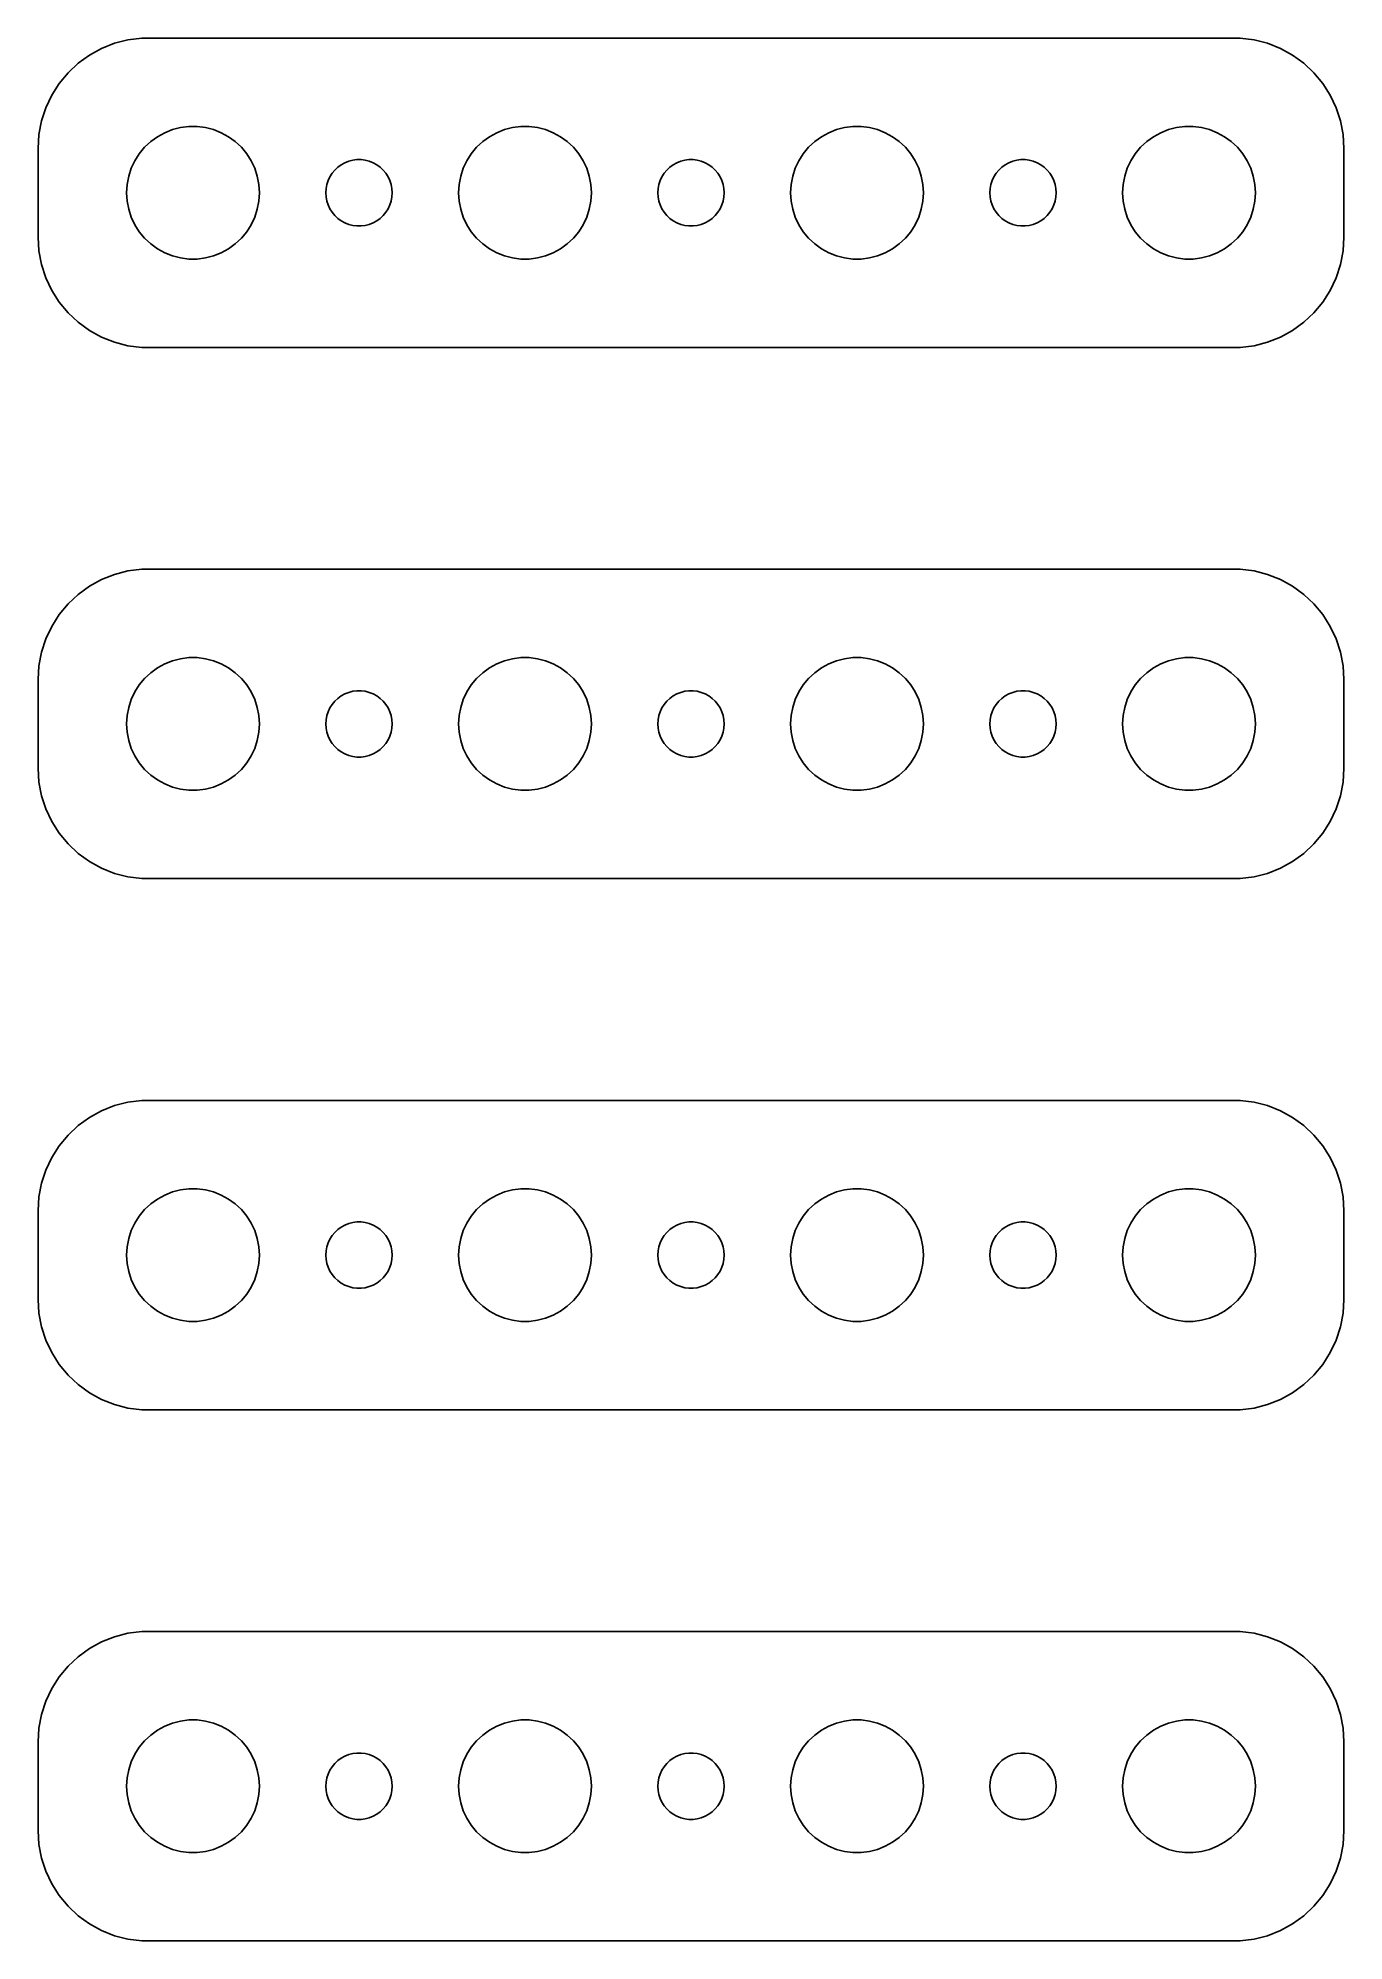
# Model space of a CAD drawing. Header units: metres. Extents: x -29.5 to 29.5, y 65 to 151.
import ezdxf

# ---------------------------------------------------------------- set-up
doc = ezdxf.new("R2010")
doc.units = ezdxf.units.M

msp = doc.modelspace()

# ---------------------------------------------------------------- linework, layer by layer
for p, q in [((-26.6289, 150.524), (-27.1791, 150.222)), ((-26.0451, 150.755), (-26.6289, 150.524)), ((-25.4369, 150.911), (-26.0451, 150.755)), ((-24.8139, 150.99), (-25.4369, 150.911)), ((24.8139, 150.99), (-24.8139, 150.99)), ((25.4369, 150.911), (24.8139, 150.99)), ((26.0451, 150.755), (25.4369, 150.911)), ((26.6289, 150.524), (26.0451, 150.755)), ((27.1791, 150.222), (26.6289, 150.524)), ((-27.6871, 149.853), (-28.1448, 149.423)), ((-27.1791, 150.222), (-27.6871, 149.853)), ((27.6871, 149.853), (27.1791, 150.222)), ((28.1448, 149.423), (27.6871, 149.853)), ((-28.5451, 148.939), (-28.8815, 148.409)), ((-28.1448, 149.423), (-28.5451, 148.939)), ((28.5451, 148.939), (28.1448, 149.423)), ((28.8815, 148.409), (28.5451, 148.939)), ((-28.8815, 148.409), (-29.1489, 147.841)), ((29.1489, 147.841), (28.8815, 148.409)), ((-29.3429, 147.243), (-29.4606, 146.627)), ((-29.1489, 147.841), (-29.3429, 147.243)), ((29.3429, 147.243), (29.1489, 147.841)), ((29.4606, 146.627), (29.3429, 147.243)), ((-29.4606, 146.627), (-29.5, 146)), ((-24.6869, 146.054), (-24.4123, 146.312)), ((-24.4123, 146.312), (-24.1075, 146.533)), ((-24.1075, 146.533), (-23.7773, 146.714)), ((-23.7773, 146.714), (-23.427, 146.853)), ((-23.427, 146.853), (-23.0621, 146.947)), ((-23.0621, 146.947), (-22.6884, 146.994)), ((-22.6884, 146.994), (-22.3116, 146.994)), ((-22.3116, 146.994), (-21.9379, 146.947)), ((-21.9379, 146.947), (-21.5729, 146.853)), ((-21.5729, 146.853), (-21.2227, 146.714)), ((-21.2227, 146.714), (-20.8925, 146.533)), ((-20.8925, 146.533), (-20.5877, 146.312)), ((-20.5877, 146.312), (-20.3131, 146.054)), ((-9.6869, 146.054), (-9.41226, 146.312)), ((-9.41226, 146.312), (-9.10747, 146.533)), ((-9.10747, 146.533), (-8.77733, 146.714)), ((-8.77733, 146.714), (-8.42705, 146.853)), ((-8.42705, 146.853), (-8.06213, 146.947)), ((-8.06213, 146.947), (-7.68837, 146.994)), ((-7.68837, 146.994), (-7.31161, 146.994)), ((-7.31161, 146.994), (-6.93785, 146.947)), ((-6.93785, 146.947), (-6.57294, 146.853)), ((-6.57294, 146.853), (-6.22266, 146.714)), ((-6.22266, 146.714), (-5.89252, 146.533)), ((-5.89252, 146.533), (-5.58772, 146.312)), ((-5.58772, 146.312), (-5.31308, 146.054)), ((5.31308, 146.054), (5.58772, 146.312)), ((5.58772, 146.312), (5.89252, 146.533)), ((5.89252, 146.533), (6.22266, 146.714)), ((6.22266, 146.714), (6.57294, 146.853)), ((6.57294, 146.853), (6.93785, 146.947)), ((6.93785, 146.947), (7.31161, 146.994)), ((7.31161, 146.994), (7.68837, 146.994)), ((7.68837, 146.994), (8.06213, 146.947)), ((8.06213, 146.947), (8.42705, 146.853)), ((8.42705, 146.853), (8.77733, 146.714)), ((8.77733, 146.714), (9.10747, 146.533)), ((9.10747, 146.533), (9.41226, 146.312)), ((9.41226, 146.312), (9.6869, 146.054)), ((20.3131, 146.054), (20.5877, 146.312)), ((20.5877, 146.312), (20.8925, 146.533)), ((20.8925, 146.533), (21.2227, 146.714)), ((21.2227, 146.714), (21.5729, 146.853)), ((21.5729, 146.853), (21.9379, 146.947)), ((21.9379, 146.947), (22.3116, 146.994)), ((22.3116, 146.994), (22.6884, 146.994)), ((22.6884, 146.994), (23.0621, 146.947)), ((23.0621, 146.947), (23.427, 146.853)), ((23.427, 146.853), (23.7773, 146.714)), ((23.7773, 146.714), (24.1075, 146.533)), ((24.1075, 146.533), (24.4123, 146.312)), ((24.4123, 146.312), (24.6869, 146.054)), ((29.5, 146), (29.4606, 146.627)), ((-29.5, 146), (-29.5, 142)), ((-25.2893, 145.104), (-25.1289, 145.445)), ((-25.1289, 145.445), (-24.927, 145.763)), ((-24.927, 145.763), (-24.6869, 146.054)), ((-20.3131, 146.054), (-20.0729, 145.763)), ((-20.0729, 145.763), (-19.8711, 145.445)), ((-19.8711, 145.445), (-19.7107, 145.104)), ((-15.8037, 145.266), (-15.6387, 145.357)), ((-15.6387, 145.357), (-15.4635, 145.427)), ((-15.4635, 145.427), (-15.2811, 145.473)), ((-15.2811, 145.473), (-15.0942, 145.497)), ((-15.0942, 145.497), (-14.9058, 145.497)), ((-14.9058, 145.497), (-14.7189, 145.473)), ((-14.7189, 145.473), (-14.5365, 145.427)), ((-14.5365, 145.427), (-14.3613, 145.357)), ((-14.3613, 145.357), (-14.1963, 145.266)), ((-10.2893, 145.104), (-10.1289, 145.445)), ((-10.1289, 145.445), (-9.92705, 145.763)), ((-9.92705, 145.763), (-9.6869, 146.054)), ((-5.31308, 146.054), (-5.07294, 145.763)), ((-5.07294, 145.763), (-4.87108, 145.445)), ((-4.87108, 145.445), (-4.71066, 145.104)), ((-0.803726, 145.266), (-0.638657, 145.357)), ((-0.638657, 145.357), (-0.463516, 145.427)), ((-0.463516, 145.427), (-0.281067, 145.473)), ((-0.281067, 145.473), (-0.094177, 145.497)), ((-0.094177, 145.497), (0.094177, 145.497)), ((0.094177, 145.497), (0.281067, 145.473)), ((0.281067, 145.473), (0.463516, 145.427)), ((0.463516, 145.427), (0.638657, 145.357)), ((0.638657, 145.357), (0.803726, 145.266)), ((4.71066, 145.104), (4.87108, 145.445)), ((4.87108, 145.445), (5.07294, 145.763)), ((5.07294, 145.763), (5.31308, 146.054)), ((9.6869, 146.054), (9.92705, 145.763)), ((9.92705, 145.763), (10.1289, 145.445)), ((10.1289, 145.445), (10.2893, 145.104)), ((14.1963, 145.266), (14.3613, 145.357)), ((14.3613, 145.357), (14.5365, 145.427)), ((14.5365, 145.427), (14.7189, 145.473)), ((14.7189, 145.473), (14.9058, 145.497)), ((14.9058, 145.497), (15.0942, 145.497)), ((15.0942, 145.497), (15.2811, 145.473)), ((15.2811, 145.473), (15.4635, 145.427)), ((15.4635, 145.427), (15.6387, 145.357)), ((15.6387, 145.357), (15.8037, 145.266)), ((19.7107, 145.104), (19.8711, 145.445)), ((19.8711, 145.445), (20.0729, 145.763)), ((20.0729, 145.763), (20.3131, 146.054)), ((24.6869, 146.054), (24.927, 145.763)), ((24.927, 145.763), (25.1289, 145.445)), ((25.1289, 145.445), (25.2893, 145.104)), ((29.5, 142), (29.5, 146)), ((-25.4763, 144.376), (-25.4057, 144.746)), ((-25.4057, 144.746), (-25.2893, 145.104)), ((-19.7107, 145.104), (-19.5942, 144.746)), ((-19.5942, 144.746), (-19.5237, 144.376)), ((-16.4529, 144.373), (-16.3947, 144.552)), ((-16.3947, 144.552), (-16.3145, 144.723)), ((-16.3145, 144.723), (-16.2135, 144.882)), ((-16.2135, 144.882), (-16.0934, 145.027)), ((-16.0934, 145.027), (-15.9561, 145.156)), ((-15.9561, 145.156), (-15.8037, 145.266)), ((-14.1963, 145.266), (-14.0439, 145.156)), ((-14.0439, 145.156), (-13.9065, 145.027)), ((-13.9065, 145.027), (-13.7865, 144.882)), ((-13.7865, 144.882), (-13.6855, 144.723)), ((-13.6855, 144.723), (-13.6053, 144.552)), ((-13.6053, 144.552), (-13.5471, 144.373)), ((-10.4763, 144.376), (-10.4057, 144.746)), ((-10.4057, 144.746), (-10.2893, 145.104)), ((-4.71066, 145.104), (-4.59424, 144.746)), ((-4.59424, 144.746), (-4.52365, 144.376)), ((-1.45287, 144.373), (-1.39465, 144.552)), ((-1.39465, 144.552), (-1.31445, 144.723)), ((-1.31445, 144.723), (-1.21352, 144.882)), ((-1.21352, 144.882), (-1.09344, 145.027)), ((-1.09344, 145.027), (-0.956131, 145.156)), ((-0.956131, 145.156), (-0.803726, 145.266)), ((0.803726, 145.266), (0.956131, 145.156)), ((0.956131, 145.156), (1.09344, 145.027)), ((1.09344, 145.027), (1.21352, 144.882)), ((1.21352, 144.882), (1.31445, 144.723)), ((1.31445, 144.723), (1.39465, 144.552)), ((1.39465, 144.552), (1.45287, 144.373)), ((4.52365, 144.376), (4.59424, 144.746)), ((4.59424, 144.746), (4.71066, 145.104)), ((10.2893, 145.104), (10.4057, 144.746)), ((10.4057, 144.746), (10.4763, 144.376)), ((13.5471, 144.373), (13.6053, 144.552)), ((13.6053, 144.552), (13.6855, 144.723)), ((13.6855, 144.723), (13.7865, 144.882)), ((13.7865, 144.882), (13.9065, 145.027)), ((13.9065, 145.027), (14.0439, 145.156)), ((14.0439, 145.156), (14.1963, 145.266)), ((15.8037, 145.266), (15.9561, 145.156)), ((15.9561, 145.156), (16.0934, 145.027)), ((16.0934, 145.027), (16.2135, 144.882)), ((16.2135, 144.882), (16.3145, 144.723)), ((16.3145, 144.723), (16.3947, 144.552)), ((16.3947, 144.552), (16.4529, 144.373)), ((19.5237, 144.376), (19.5942, 144.746)), ((19.5942, 144.746), (19.7107, 145.104)), ((25.2893, 145.104), (25.4057, 144.746)), ((25.4057, 144.746), (25.4763, 144.376)), ((-25.5, 144), (-25.4763, 144.376)), ((-25.4763, 143.624), (-25.5, 144)), ((-25.4057, 143.254), (-25.4763, 143.624)), ((-19.5237, 143.624), (-19.5942, 143.254)), ((-19.5237, 144.376), (-19.5, 144)), ((-19.5, 144), (-19.5237, 143.624)), ((-16.5, 144), (-16.4882, 144.188)), ((-16.4882, 143.812), (-16.5, 144)), ((-16.4882, 144.188), (-16.4529, 144.373)), ((-16.4529, 143.627), (-16.4882, 143.812)), ((-16.3947, 143.448), (-16.4529, 143.627)), ((-13.5471, 143.627), (-13.6053, 143.448)), ((-13.5471, 144.373), (-13.5118, 144.188)), ((-13.5118, 143.812), (-13.5471, 143.627)), ((-13.5118, 144.188), (-13.5, 144)), ((-13.5, 144), (-13.5118, 143.812)), ((-10.5, 144), (-10.4763, 144.376)), ((-10.4763, 143.624), (-10.5, 144)), ((-10.4057, 143.254), (-10.4763, 143.624)), ((-4.52365, 143.624), (-4.59424, 143.254)), ((-4.52365, 144.376), (-4.5, 144)), ((-4.5, 144), (-4.52365, 143.624)), ((-1.5, 144), (-1.48816, 144.188)), ((-1.48816, 143.812), (-1.5, 144)), ((-1.48816, 144.188), (-1.45287, 144.373)), ((-1.45287, 143.627), (-1.48816, 143.812)), ((-1.39465, 143.448), (-1.45287, 143.627)), ((1.45287, 143.627), (1.39465, 143.448)), ((1.45287, 144.373), (1.48816, 144.188)), ((1.48816, 143.812), (1.45287, 143.627)), ((1.48816, 144.188), (1.5, 144)), ((1.5, 144), (1.48816, 143.812)), ((4.5, 144), (4.52365, 144.376)), ((4.52365, 143.624), (4.5, 144)), ((4.59424, 143.254), (4.52365, 143.624)), ((10.4763, 143.624), (10.4057, 143.254)), ((10.4763, 144.376), (10.5, 144)), ((10.5, 144), (10.4763, 143.624)), ((13.5, 144), (13.5118, 144.188)), ((13.5118, 143.812), (13.5, 144)), ((13.5118, 144.188), (13.5471, 144.373)), ((13.5471, 143.627), (13.5118, 143.812)), ((13.6053, 143.448), (13.5471, 143.627)), ((16.4529, 143.627), (16.3947, 143.448)), ((16.4529, 144.373), (16.4882, 144.188)), ((16.4882, 143.812), (16.4529, 143.627)), ((16.4882, 144.188), (16.5, 144)), ((16.5, 144), (16.4882, 143.812)), ((19.5, 144), (19.5237, 144.376)), ((19.5237, 143.624), (19.5, 144)), ((19.5942, 143.254), (19.5237, 143.624)), ((25.4763, 143.624), (25.4057, 143.254)), ((25.4763, 144.376), (25.5, 144)), ((25.5, 144), (25.4763, 143.624)), ((-25.2893, 142.896), (-25.4057, 143.254)), ((-25.1289, 142.555), (-25.2893, 142.896)), ((-19.7107, 142.896), (-19.8711, 142.555)), ((-19.5942, 143.254), (-19.7107, 142.896)), ((-16.3145, 143.277), (-16.3947, 143.448)), ((-16.2135, 143.118), (-16.3145, 143.277)), ((-16.0934, 142.973), (-16.2135, 143.118)), ((-15.9561, 142.844), (-16.0934, 142.973)), ((-15.8037, 142.734), (-15.9561, 142.844)), ((-15.6387, 142.643), (-15.8037, 142.734)), ((-14.1963, 142.734), (-14.3613, 142.643)), ((-14.0439, 142.844), (-14.1963, 142.734)), ((-13.9065, 142.973), (-14.0439, 142.844)), ((-13.7865, 143.118), (-13.9065, 142.973)), ((-13.6855, 143.277), (-13.7865, 143.118)), ((-13.6053, 143.448), (-13.6855, 143.277)), ((-10.2893, 142.896), (-10.4057, 143.254)), ((-10.1289, 142.555), (-10.2893, 142.896)), ((-4.71066, 142.896), (-4.87108, 142.555)), ((-4.59424, 143.254), (-4.71066, 142.896)), ((-1.31445, 143.277), (-1.39465, 143.448)), ((-1.21352, 143.118), (-1.31445, 143.277)), ((-1.09344, 142.973), (-1.21352, 143.118)), ((-0.956131, 142.844), (-1.09344, 142.973)), ((-0.803726, 142.734), (-0.956131, 142.844)), ((-0.638657, 142.643), (-0.803726, 142.734)), ((0.803726, 142.734), (0.638657, 142.643)), ((0.956131, 142.844), (0.803726, 142.734)), ((1.09344, 142.973), (0.956131, 142.844)), ((1.21352, 143.118), (1.09344, 142.973)), ((1.31445, 143.277), (1.21352, 143.118)), ((1.39465, 143.448), (1.31445, 143.277)), ((4.71066, 142.896), (4.59424, 143.254)), ((4.87108, 142.555), (4.71066, 142.896)), ((10.2893, 142.896), (10.1289, 142.555)), ((10.4057, 143.254), (10.2893, 142.896)), ((13.6855, 143.277), (13.6053, 143.448)), ((13.7865, 143.118), (13.6855, 143.277)), ((13.9065, 142.973), (13.7865, 143.118)), ((14.0439, 142.844), (13.9065, 142.973)), ((14.1963, 142.734), (14.0439, 142.844)), ((14.3613, 142.643), (14.1963, 142.734)), ((15.8037, 142.734), (15.6387, 142.643)), ((15.9561, 142.844), (15.8037, 142.734)), ((16.0934, 142.973), (15.9561, 142.844)), ((16.2135, 143.118), (16.0934, 142.973)), ((16.3145, 143.277), (16.2135, 143.118)), ((16.3947, 143.448), (16.3145, 143.277)), ((19.7107, 142.896), (19.5942, 143.254)), ((19.8711, 142.555), (19.7107, 142.896)), ((25.2893, 142.896), (25.1289, 142.555)), ((25.4057, 143.254), (25.2893, 142.896)), ((-29.5, 142), (-29.4606, 141.373)), ((-24.927, 142.237), (-25.1289, 142.555)), ((-24.6869, 141.946), (-24.927, 142.237)), ((-24.4123, 141.688), (-24.6869, 141.946)), ((-20.3131, 141.946), (-20.5877, 141.688)), ((-20.0729, 142.237), (-20.3131, 141.946)), ((-19.8711, 142.555), (-20.0729, 142.237)), ((-15.4635, 142.573), (-15.6387, 142.643)), ((-15.2811, 142.527), (-15.4635, 142.573)), ((-15.0942, 142.503), (-15.2811, 142.527)), ((-14.9058, 142.503), (-15.0942, 142.503)), ((-14.7189, 142.527), (-14.9058, 142.503)), ((-14.5365, 142.573), (-14.7189, 142.527)), ((-14.3613, 142.643), (-14.5365, 142.573)), ((-9.92705, 142.237), (-10.1289, 142.555)), ((-9.6869, 141.946), (-9.92705, 142.237)), ((-9.41226, 141.688), (-9.6869, 141.946)), ((-5.31308, 141.946), (-5.58772, 141.688)), ((-5.07294, 142.237), (-5.31308, 141.946)), ((-4.87108, 142.555), (-5.07294, 142.237)), ((-0.463516, 142.573), (-0.638657, 142.643)), ((-0.281067, 142.527), (-0.463516, 142.573)), ((-0.094177, 142.503), (-0.281067, 142.527)), ((0.094177, 142.503), (-0.094177, 142.503)), ((0.281067, 142.527), (0.094177, 142.503)), ((0.463516, 142.573), (0.281067, 142.527)), ((0.638657, 142.643), (0.463516, 142.573)), ((5.07294, 142.237), (4.87108, 142.555)), ((5.31308, 141.946), (5.07294, 142.237)), ((5.58772, 141.688), (5.31308, 141.946)), ((9.6869, 141.946), (9.41226, 141.688)), ((9.92705, 142.237), (9.6869, 141.946)), ((10.1289, 142.555), (9.92705, 142.237)), ((14.5365, 142.573), (14.3613, 142.643)), ((14.7189, 142.527), (14.5365, 142.573)), ((14.9058, 142.503), (14.7189, 142.527)), ((15.0942, 142.503), (14.9058, 142.503)), ((15.2811, 142.527), (15.0942, 142.503)), ((15.4635, 142.573), (15.2811, 142.527)), ((15.6387, 142.643), (15.4635, 142.573)), ((20.0729, 142.237), (19.8711, 142.555)), ((20.3131, 141.946), (20.0729, 142.237)), ((20.5877, 141.688), (20.3131, 141.946)), ((24.6869, 141.946), (24.4123, 141.688)), ((24.927, 142.237), (24.6869, 141.946)), ((25.1289, 142.555), (24.927, 142.237)), ((29.4606, 141.373), (29.5, 142)), ((-29.4606, 141.373), (-29.3429, 140.757)), ((-24.1075, 141.467), (-24.4123, 141.688)), ((-23.7773, 141.286), (-24.1075, 141.467)), ((-23.427, 141.147), (-23.7773, 141.286)), ((-23.0621, 141.053), (-23.427, 141.147)), ((-22.6884, 141.006), (-23.0621, 141.053)), ((-21.9379, 141.053), (-22.3116, 141.006)), ((-21.5729, 141.147), (-21.9379, 141.053)), ((-21.2227, 141.286), (-21.5729, 141.147)), ((-20.8925, 141.467), (-21.2227, 141.286)), ((-20.5877, 141.688), (-20.8925, 141.467)), ((-9.10747, 141.467), (-9.41226, 141.688)), ((-8.77733, 141.286), (-9.10747, 141.467)), ((-8.42705, 141.147), (-8.77733, 141.286)), ((-8.06213, 141.053), (-8.42705, 141.147)), ((-7.68837, 141.006), (-8.06213, 141.053)), ((-6.93785, 141.053), (-7.31161, 141.006)), ((-6.57294, 141.147), (-6.93785, 141.053)), ((-6.22266, 141.286), (-6.57294, 141.147)), ((-5.89252, 141.467), (-6.22266, 141.286)), ((-5.58772, 141.688), (-5.89252, 141.467)), ((5.89252, 141.467), (5.58772, 141.688)), ((6.22266, 141.286), (5.89252, 141.467)), ((6.57294, 141.147), (6.22266, 141.286)), ((6.93785, 141.053), (6.57294, 141.147)), ((7.31161, 141.006), (6.93785, 141.053)), ((8.06213, 141.053), (7.68837, 141.006)), ((8.42705, 141.147), (8.06213, 141.053)), ((8.77733, 141.286), (8.42705, 141.147)), ((9.10747, 141.467), (8.77733, 141.286)), ((9.41226, 141.688), (9.10747, 141.467)), ((20.8925, 141.467), (20.5877, 141.688)), ((21.2227, 141.286), (20.8925, 141.467)), ((21.5729, 141.147), (21.2227, 141.286)), ((21.9379, 141.053), (21.5729, 141.147)), ((22.3116, 141.006), (21.9379, 141.053)), ((23.0621, 141.053), (22.6884, 141.006)), ((23.427, 141.147), (23.0621, 141.053)), ((23.7773, 141.286), (23.427, 141.147)), ((24.1075, 141.467), (23.7773, 141.286)), ((24.4123, 141.688), (24.1075, 141.467)), ((29.3429, 140.757), (29.4606, 141.373)), ((-29.3429, 140.757), (-29.1489, 140.159)), ((-29.1489, 140.159), (-28.8815, 139.591)), ((-22.3116, 141.006), (-22.6884, 141.006)), ((-7.31161, 141.006), (-7.68837, 141.006)), ((7.68837, 141.006), (7.31161, 141.006)), ((22.6884, 141.006), (22.3116, 141.006)), ((28.8815, 139.591), (29.1489, 140.159)), ((29.1489, 140.159), (29.3429, 140.757)), ((-28.8815, 139.591), (-28.5451, 139.061)), ((28.5451, 139.061), (28.8815, 139.591)), ((-28.5451, 139.061), (-28.1448, 138.577)), ((-28.1448, 138.577), (-27.6871, 138.147)), ((27.6871, 138.147), (28.1448, 138.577)), ((28.1448, 138.577), (28.5451, 139.061)), ((-27.6871, 138.147), (-27.1791, 137.778)), ((-27.1791, 137.778), (-26.6289, 137.476)), ((26.6289, 137.476), (27.1791, 137.778)), ((27.1791, 137.778), (27.6871, 138.147)), ((-26.6289, 137.476), (-26.0451, 137.245)), ((-26.0451, 137.245), (-25.4369, 137.089)), ((-25.4369, 137.089), (-24.8139, 137.01)), ((-24.8139, 137.01), (24.8139, 137.01)), ((24.8139, 137.01), (25.4369, 137.089)), ((25.4369, 137.089), (26.0451, 137.245)), ((26.0451, 137.245), (26.6289, 137.476)), ((-26.6289, 126.524), (-27.1791, 126.222)), ((-26.0451, 126.755), (-26.6289, 126.524)), ((-25.4369, 126.911), (-26.0451, 126.755)), ((-24.8139, 126.99), (-25.4369, 126.911)), ((24.8139, 126.99), (-24.8139, 126.99)), ((25.4369, 126.911), (24.8139, 126.99)), ((26.0451, 126.755), (25.4369, 126.911)), ((26.6289, 126.524), (26.0451, 126.755)), ((27.1791, 126.222), (26.6289, 126.524)), ((-27.6871, 125.853), (-28.1448, 125.423)), ((-27.1791, 126.222), (-27.6871, 125.853)), ((27.6871, 125.853), (27.1791, 126.222)), ((28.1448, 125.423), (27.6871, 125.853)), ((-28.5451, 124.939), (-28.8815, 124.409)), ((-28.1448, 125.423), (-28.5451, 124.939)), ((28.5451, 124.939), (28.1448, 125.423)), ((28.8815, 124.409), (28.5451, 124.939)), ((-29.1489, 123.841), (-29.3429, 123.243)), ((-28.8815, 124.409), (-29.1489, 123.841)), ((29.1489, 123.841), (28.8815, 124.409)), ((29.3429, 123.243), (29.1489, 123.841)), ((-29.3429, 123.243), (-29.4606, 122.627)), ((-23.0621, 122.947), (-22.6884, 122.994)), ((-22.6884, 122.994), (-22.3116, 122.994)), ((-22.3116, 122.994), (-21.9379, 122.947)), ((-8.06213, 122.947), (-7.68837, 122.994)), ((-7.68837, 122.994), (-7.31161, 122.994)), ((-7.31161, 122.994), (-6.93785, 122.947)), ((6.93785, 122.947), (7.31161, 122.994)), ((7.31161, 122.994), (7.68837, 122.994)), ((7.68837, 122.994), (8.06213, 122.947)), ((21.9379, 122.947), (22.3116, 122.994)), ((22.3116, 122.994), (22.6884, 122.994)), ((22.6884, 122.994), (23.0621, 122.947)), ((29.4606, 122.627), (29.3429, 123.243)), ((-29.4606, 122.627), (-29.5, 122)), ((-24.6869, 122.054), (-24.4123, 122.312)), ((-24.4123, 122.312), (-24.1075, 122.533)), ((-24.1075, 122.533), (-23.7773, 122.714)), ((-23.7773, 122.714), (-23.427, 122.853)), ((-23.427, 122.853), (-23.0621, 122.947)), ((-21.9379, 122.947), (-21.5729, 122.853)), ((-21.5729, 122.853), (-21.2227, 122.714)), ((-21.2227, 122.714), (-20.8925, 122.533)), ((-20.8925, 122.533), (-20.5877, 122.312)), ((-20.5877, 122.312), (-20.3131, 122.054)), ((-9.6869, 122.054), (-9.41226, 122.312)), ((-9.41226, 122.312), (-9.10747, 122.533)), ((-9.10747, 122.533), (-8.77733, 122.714)), ((-8.77733, 122.714), (-8.42705, 122.853)), ((-8.42705, 122.853), (-8.06213, 122.947)), ((-6.93785, 122.947), (-6.57294, 122.853)), ((-6.57294, 122.853), (-6.22266, 122.714)), ((-6.22266, 122.714), (-5.89252, 122.533)), ((-5.89252, 122.533), (-5.58772, 122.312)), ((-5.58772, 122.312), (-5.31308, 122.054)), ((5.31308, 122.054), (5.58772, 122.312)), ((5.58772, 122.312), (5.89252, 122.533)), ((5.89252, 122.533), (6.22266, 122.714)), ((6.22266, 122.714), (6.57294, 122.853)), ((6.57294, 122.853), (6.93785, 122.947)), ((8.06213, 122.947), (8.42705, 122.853)), ((8.42705, 122.853), (8.77733, 122.714)), ((8.77733, 122.714), (9.10747, 122.533)), ((9.10747, 122.533), (9.41226, 122.312)), ((9.41226, 122.312), (9.6869, 122.054)), ((20.3131, 122.054), (20.5877, 122.312)), ((20.5877, 122.312), (20.8925, 122.533)), ((20.8925, 122.533), (21.2227, 122.714)), ((21.2227, 122.714), (21.5729, 122.853)), ((21.5729, 122.853), (21.9379, 122.947)), ((23.0621, 122.947), (23.427, 122.853)), ((23.427, 122.853), (23.7773, 122.714)), ((23.7773, 122.714), (24.1075, 122.533)), ((24.1075, 122.533), (24.4123, 122.312)), ((24.4123, 122.312), (24.6869, 122.054)), ((29.5, 122), (29.4606, 122.627)), ((-29.5, 122), (-29.5, 118)), ((-25.2893, 121.104), (-25.1289, 121.445)), ((-25.1289, 121.445), (-24.927, 121.763)), ((-24.927, 121.763), (-24.6869, 122.054)), ((-20.3131, 122.054), (-20.0729, 121.763)), ((-20.0729, 121.763), (-19.8711, 121.445)), ((-19.8711, 121.445), (-19.7107, 121.104)), ((-15.9561, 121.156), (-15.8037, 121.266)), ((-15.8037, 121.266), (-15.6387, 121.357)), ((-15.6387, 121.357), (-15.4635, 121.427)), ((-15.4635, 121.427), (-15.2811, 121.473)), ((-15.2811, 121.473), (-15.0942, 121.497)), ((-15.0942, 121.497), (-14.9058, 121.497)), ((-14.9058, 121.497), (-14.7189, 121.473)), ((-14.7189, 121.473), (-14.5365, 121.427)), ((-14.5365, 121.427), (-14.3613, 121.357)), ((-14.3613, 121.357), (-14.1963, 121.266)), ((-14.1963, 121.266), (-14.0439, 121.156)), ((-10.2893, 121.104), (-10.1289, 121.445)), ((-10.1289, 121.445), (-9.92705, 121.763)), ((-9.92705, 121.763), (-9.6869, 122.054)), ((-5.31308, 122.054), (-5.07294, 121.763)), ((-5.07294, 121.763), (-4.87108, 121.445)), ((-4.87108, 121.445), (-4.71066, 121.104)), ((-0.956131, 121.156), (-0.803726, 121.266)), ((-0.803726, 121.266), (-0.638657, 121.357)), ((-0.638657, 121.357), (-0.463516, 121.427)), ((-0.463516, 121.427), (-0.281067, 121.473)), ((-0.281067, 121.473), (-0.094177, 121.497)), ((-0.094177, 121.497), (0.094177, 121.497)), ((0.094177, 121.497), (0.281067, 121.473)), ((0.281067, 121.473), (0.463516, 121.427)), ((0.463516, 121.427), (0.638657, 121.357)), ((0.638657, 121.357), (0.803726, 121.266)), ((0.803726, 121.266), (0.956131, 121.156)), ((4.71066, 121.104), (4.87108, 121.445)), ((4.87108, 121.445), (5.07294, 121.763)), ((5.07294, 121.763), (5.31308, 122.054)), ((9.6869, 122.054), (9.92705, 121.763)), ((9.92705, 121.763), (10.1289, 121.445)), ((10.1289, 121.445), (10.2893, 121.104)), ((14.0439, 121.156), (14.1963, 121.266)), ((14.1963, 121.266), (14.3613, 121.357)), ((14.3613, 121.357), (14.5365, 121.427)), ((14.5365, 121.427), (14.7189, 121.473)), ((14.7189, 121.473), (14.9058, 121.497)), ((14.9058, 121.497), (15.0942, 121.497)), ((15.0942, 121.497), (15.2811, 121.473)), ((15.2811, 121.473), (15.4635, 121.427)), ((15.4635, 121.427), (15.6387, 121.357)), ((15.6387, 121.357), (15.8037, 121.266)), ((15.8037, 121.266), (15.9561, 121.156)), ((19.7107, 121.104), (19.8711, 121.445)), ((19.8711, 121.445), (20.0729, 121.763)), ((20.0729, 121.763), (20.3131, 122.054)), ((24.6869, 122.054), (24.927, 121.763)), ((24.927, 121.763), (25.1289, 121.445)), ((25.1289, 121.445), (25.2893, 121.104)), ((29.5, 118), (29.5, 122)), ((-25.5, 120), (-25.4763, 120.376)), ((-25.4763, 120.376), (-25.4057, 120.746)), ((-25.4057, 120.746), (-25.2893, 121.104)), ((-19.7107, 121.104), (-19.5942, 120.746)), ((-19.5942, 120.746), (-19.5237, 120.376)), ((-19.5237, 120.376), (-19.5, 120)), ((-16.4882, 120.188), (-16.4529, 120.373)), ((-16.4529, 120.373), (-16.3947, 120.552)), ((-16.3947, 120.552), (-16.3145, 120.723)), ((-16.3145, 120.723), (-16.2135, 120.882)), ((-16.2135, 120.882), (-16.0934, 121.027)), ((-16.0934, 121.027), (-15.9561, 121.156)), ((-14.0439, 121.156), (-13.9065, 121.027)), ((-13.9065, 121.027), (-13.7865, 120.882)), ((-13.7865, 120.882), (-13.6855, 120.723)), ((-13.6855, 120.723), (-13.6053, 120.552)), ((-13.6053, 120.552), (-13.5471, 120.373)), ((-13.5471, 120.373), (-13.5118, 120.188)), ((-10.5, 120), (-10.4763, 120.376)), ((-10.4763, 120.376), (-10.4057, 120.746)), ((-10.4057, 120.746), (-10.2893, 121.104)), ((-4.71066, 121.104), (-4.59424, 120.746)), ((-4.59424, 120.746), (-4.52365, 120.376)), ((-4.52365, 120.376), (-4.5, 120)), ((-1.48816, 120.188), (-1.45287, 120.373)), ((-1.45287, 120.373), (-1.39465, 120.552)), ((-1.39465, 120.552), (-1.31445, 120.723)), ((-1.31445, 120.723), (-1.21352, 120.882)), ((-1.21352, 120.882), (-1.09344, 121.027)), ((-1.09344, 121.027), (-0.956131, 121.156)), ((0.956131, 121.156), (1.09344, 121.027)), ((1.09344, 121.027), (1.21352, 120.882)), ((1.21352, 120.882), (1.31445, 120.723)), ((1.31445, 120.723), (1.39465, 120.552)), ((1.39465, 120.552), (1.45287, 120.373)), ((1.45287, 120.373), (1.48816, 120.188)), ((4.5, 120), (4.52365, 120.376)), ((4.52365, 120.376), (4.59424, 120.746)), ((4.59424, 120.746), (4.71066, 121.104)), ((10.2893, 121.104), (10.4057, 120.746)), ((10.4057, 120.746), (10.4763, 120.376)), ((10.4763, 120.376), (10.5, 120)), ((13.5118, 120.188), (13.5471, 120.373)), ((13.5471, 120.373), (13.6053, 120.552)), ((13.6053, 120.552), (13.6855, 120.723)), ((13.6855, 120.723), (13.7865, 120.882)), ((13.7865, 120.882), (13.9065, 121.027)), ((13.9065, 121.027), (14.0439, 121.156)), ((15.9561, 121.156), (16.0934, 121.027)), ((16.0934, 121.027), (16.2135, 120.882)), ((16.2135, 120.882), (16.3145, 120.723)), ((16.3145, 120.723), (16.3947, 120.552)), ((16.3947, 120.552), (16.4529, 120.373)), ((16.4529, 120.373), (16.4882, 120.188)), ((19.5, 120), (19.5237, 120.376)), ((19.5237, 120.376), (19.5942, 120.746)), ((19.5942, 120.746), (19.7107, 121.104)), ((25.2893, 121.104), (25.4057, 120.746)), ((25.4057, 120.746), (25.4763, 120.376)), ((25.4763, 120.376), (25.5, 120)), ((-25.4763, 119.624), (-25.5, 120)), ((-25.4057, 119.254), (-25.4763, 119.624)), ((-19.5237, 119.624), (-19.5942, 119.254)), ((-19.5, 120), (-19.5237, 119.624)), ((-16.5, 120), (-16.4882, 120.188)), ((-16.4882, 119.812), (-16.5, 120)), ((-16.4529, 119.627), (-16.4882, 119.812)), ((-16.3947, 119.448), (-16.4529, 119.627)), ((-13.5471, 119.627), (-13.6053, 119.448)), ((-13.5118, 119.812), (-13.5471, 119.627)), ((-13.5118, 120.188), (-13.5, 120)), ((-13.5, 120), (-13.5118, 119.812)), ((-10.4763, 119.624), (-10.5, 120)), ((-10.4057, 119.254), (-10.4763, 119.624)), ((-4.52365, 119.624), (-4.59424, 119.254)), ((-4.5, 120), (-4.52365, 119.624)), ((-1.5, 120), (-1.48816, 120.188)), ((-1.48816, 119.812), (-1.5, 120)), ((-1.45287, 119.627), (-1.48816, 119.812)), ((-1.39465, 119.448), (-1.45287, 119.627)), ((1.45287, 119.627), (1.39465, 119.448)), ((1.48816, 119.812), (1.45287, 119.627)), ((1.48816, 120.188), (1.5, 120)), ((1.5, 120), (1.48816, 119.812)), ((4.52365, 119.624), (4.5, 120)), ((4.59424, 119.254), (4.52365, 119.624)), ((10.4763, 119.624), (10.4057, 119.254)), ((10.5, 120), (10.4763, 119.624)), ((13.5, 120), (13.5118, 120.188)), ((13.5118, 119.812), (13.5, 120)), ((13.5471, 119.627), (13.5118, 119.812)), ((13.6053, 119.448), (13.5471, 119.627)), ((16.4529, 119.627), (16.3947, 119.448)), ((16.4882, 119.812), (16.4529, 119.627)), ((16.4882, 120.188), (16.5, 120)), ((16.5, 120), (16.4882, 119.812)), ((19.5237, 119.624), (19.5, 120)), ((19.5942, 119.254), (19.5237, 119.624)), ((25.4763, 119.624), (25.4057, 119.254)), ((25.5, 120), (25.4763, 119.624)), ((-25.2893, 118.896), (-25.4057, 119.254)), ((-25.1289, 118.555), (-25.2893, 118.896)), ((-19.7107, 118.896), (-19.8711, 118.555)), ((-19.5942, 119.254), (-19.7107, 118.896)), ((-16.3145, 119.277), (-16.3947, 119.448)), ((-16.2135, 119.118), (-16.3145, 119.277)), ((-16.0934, 118.973), (-16.2135, 119.118)), ((-15.9561, 118.844), (-16.0934, 118.973)), ((-15.8037, 118.734), (-15.9561, 118.844)), ((-15.6387, 118.643), (-15.8037, 118.734)), ((-14.1963, 118.734), (-14.3613, 118.643)), ((-14.0439, 118.844), (-14.1963, 118.734)), ((-13.9065, 118.973), (-14.0439, 118.844)), ((-13.7865, 119.118), (-13.9065, 118.973)), ((-13.6855, 119.277), (-13.7865, 119.118)), ((-13.6053, 119.448), (-13.6855, 119.277)), ((-10.2893, 118.896), (-10.4057, 119.254)), ((-10.1289, 118.555), (-10.2893, 118.896)), ((-4.71066, 118.896), (-4.87108, 118.555)), ((-4.59424, 119.254), (-4.71066, 118.896)), ((-1.31445, 119.277), (-1.39465, 119.448)), ((-1.21352, 119.118), (-1.31445, 119.277)), ((-1.09344, 118.973), (-1.21352, 119.118)), ((-0.956131, 118.844), (-1.09344, 118.973)), ((-0.803726, 118.734), (-0.956131, 118.844)), ((-0.638657, 118.643), (-0.803726, 118.734)), ((0.803726, 118.734), (0.638657, 118.643)), ((0.956131, 118.844), (0.803726, 118.734)), ((1.09344, 118.973), (0.956131, 118.844)), ((1.21352, 119.118), (1.09344, 118.973)), ((1.31445, 119.277), (1.21352, 119.118)), ((1.39465, 119.448), (1.31445, 119.277)), ((4.71066, 118.896), (4.59424, 119.254)), ((4.87108, 118.555), (4.71066, 118.896)), ((10.2893, 118.896), (10.1289, 118.555)), ((10.4057, 119.254), (10.2893, 118.896)), ((13.6855, 119.277), (13.6053, 119.448)), ((13.7865, 119.118), (13.6855, 119.277)), ((13.9065, 118.973), (13.7865, 119.118)), ((14.0439, 118.844), (13.9065, 118.973)), ((14.1963, 118.734), (14.0439, 118.844)), ((14.3613, 118.643), (14.1963, 118.734)), ((15.8037, 118.734), (15.6387, 118.643)), ((15.9561, 118.844), (15.8037, 118.734)), ((16.0934, 118.973), (15.9561, 118.844)), ((16.2135, 119.118), (16.0934, 118.973)), ((16.3145, 119.277), (16.2135, 119.118)), ((16.3947, 119.448), (16.3145, 119.277)), ((19.7107, 118.896), (19.5942, 119.254)), ((19.8711, 118.555), (19.7107, 118.896)), ((25.2893, 118.896), (25.1289, 118.555)), ((25.4057, 119.254), (25.2893, 118.896)), ((-29.5, 118), (-29.4606, 117.373)), ((-24.927, 118.237), (-25.1289, 118.555)), ((-24.6869, 117.946), (-24.927, 118.237)), ((-24.4123, 117.688), (-24.6869, 117.946)), ((-20.3131, 117.946), (-20.5877, 117.688)), ((-20.0729, 118.237), (-20.3131, 117.946)), ((-19.8711, 118.555), (-20.0729, 118.237)), ((-15.4635, 118.573), (-15.6387, 118.643)), ((-15.2811, 118.527), (-15.4635, 118.573)), ((-15.0942, 118.503), (-15.2811, 118.527)), ((-14.9058, 118.503), (-15.0942, 118.503)), ((-14.7189, 118.527), (-14.9058, 118.503)), ((-14.5365, 118.573), (-14.7189, 118.527)), ((-14.3613, 118.643), (-14.5365, 118.573)), ((-9.92705, 118.237), (-10.1289, 118.555)), ((-9.6869, 117.946), (-9.92705, 118.237)), ((-9.41226, 117.688), (-9.6869, 117.946)), ((-5.31308, 117.946), (-5.58772, 117.688)), ((-5.07294, 118.237), (-5.31308, 117.946)), ((-4.87108, 118.555), (-5.07294, 118.237)), ((-0.463516, 118.573), (-0.638657, 118.643)), ((-0.281067, 118.527), (-0.463516, 118.573)), ((-0.094177, 118.503), (-0.281067, 118.527)), ((0.094177, 118.503), (-0.094177, 118.503)), ((0.281067, 118.527), (0.094177, 118.503)), ((0.463516, 118.573), (0.281067, 118.527)), ((0.638657, 118.643), (0.463516, 118.573)), ((5.07294, 118.237), (4.87108, 118.555)), ((5.31308, 117.946), (5.07294, 118.237)), ((5.58772, 117.688), (5.31308, 117.946)), ((9.6869, 117.946), (9.41226, 117.688)), ((9.92705, 118.237), (9.6869, 117.946)), ((10.1289, 118.555), (9.92705, 118.237)), ((14.5365, 118.573), (14.3613, 118.643)), ((14.7189, 118.527), (14.5365, 118.573)), ((14.9058, 118.503), (14.7189, 118.527)), ((15.0942, 118.503), (14.9058, 118.503)), ((15.2811, 118.527), (15.0942, 118.503)), ((15.4635, 118.573), (15.2811, 118.527)), ((15.6387, 118.643), (15.4635, 118.573)), ((20.0729, 118.237), (19.8711, 118.555)), ((20.3131, 117.946), (20.0729, 118.237)), ((20.5877, 117.688), (20.3131, 117.946)), ((24.6869, 117.946), (24.4123, 117.688)), ((24.927, 118.237), (24.6869, 117.946)), ((25.1289, 118.555), (24.927, 118.237)), ((29.4606, 117.373), (29.5, 118)), ((-29.4606, 117.373), (-29.3429, 116.757)), ((-24.1075, 117.467), (-24.4123, 117.688)), ((-23.7773, 117.286), (-24.1075, 117.467)), ((-23.427, 117.147), (-23.7773, 117.286)), ((-23.0621, 117.053), (-23.427, 117.147)), ((-22.6884, 117.006), (-23.0621, 117.053)), ((-22.3116, 117.006), (-22.6884, 117.006)), ((-21.9379, 117.053), (-22.3116, 117.006)), ((-21.5729, 117.147), (-21.9379, 117.053)), ((-21.2227, 117.286), (-21.5729, 117.147)), ((-20.8925, 117.467), (-21.2227, 117.286)), ((-20.5877, 117.688), (-20.8925, 117.467)), ((-9.10747, 117.467), (-9.41226, 117.688)), ((-8.77733, 117.286), (-9.10747, 117.467)), ((-8.42705, 117.147), (-8.77733, 117.286)), ((-8.06213, 117.053), (-8.42705, 117.147)), ((-7.68837, 117.006), (-8.06213, 117.053)), ((-7.31161, 117.006), (-7.68837, 117.006)), ((-6.93785, 117.053), (-7.31161, 117.006)), ((-6.57294, 117.147), (-6.93785, 117.053)), ((-6.22266, 117.286), (-6.57294, 117.147)), ((-5.89252, 117.467), (-6.22266, 117.286)), ((-5.58772, 117.688), (-5.89252, 117.467)), ((5.89252, 117.467), (5.58772, 117.688)), ((6.22266, 117.286), (5.89252, 117.467)), ((6.57294, 117.147), (6.22266, 117.286)), ((6.93785, 117.053), (6.57294, 117.147)), ((7.31161, 117.006), (6.93785, 117.053)), ((7.68837, 117.006), (7.31161, 117.006)), ((8.06213, 117.053), (7.68837, 117.006)), ((8.42705, 117.147), (8.06213, 117.053)), ((8.77733, 117.286), (8.42705, 117.147)), ((9.10747, 117.467), (8.77733, 117.286)), ((9.41226, 117.688), (9.10747, 117.467)), ((20.8925, 117.467), (20.5877, 117.688)), ((21.2227, 117.286), (20.8925, 117.467)), ((21.5729, 117.147), (21.2227, 117.286)), ((21.9379, 117.053), (21.5729, 117.147)), ((22.3116, 117.006), (21.9379, 117.053)), ((22.6884, 117.006), (22.3116, 117.006)), ((23.0621, 117.053), (22.6884, 117.006)), ((23.427, 117.147), (23.0621, 117.053)), ((23.7773, 117.286), (23.427, 117.147)), ((24.1075, 117.467), (23.7773, 117.286)), ((24.4123, 117.688), (24.1075, 117.467)), ((29.3429, 116.757), (29.4606, 117.373)), ((-29.3429, 116.757), (-29.1489, 116.159)), ((-29.1489, 116.159), (-28.8815, 115.591)), ((28.8815, 115.591), (29.1489, 116.159)), ((29.1489, 116.159), (29.3429, 116.757)), ((-28.8815, 115.591), (-28.5451, 115.061)), ((28.5451, 115.061), (28.8815, 115.591)), ((-28.5451, 115.061), (-28.1448, 114.577)), ((-28.1448, 114.577), (-27.6871, 114.147)), ((27.6871, 114.147), (28.1448, 114.577)), ((28.1448, 114.577), (28.5451, 115.061)), ((-27.6871, 114.147), (-27.1791, 113.778)), ((-27.1791, 113.778), (-26.6289, 113.476)), ((26.6289, 113.476), (27.1791, 113.778)), ((27.1791, 113.778), (27.6871, 114.147)), ((-26.6289, 113.476), (-26.0451, 113.245)), ((-26.0451, 113.245), (-25.4369, 113.089)), ((-25.4369, 113.089), (-24.8139, 113.01)), ((-24.8139, 113.01), (24.8139, 113.01)), ((24.8139, 113.01), (25.4369, 113.089)), ((25.4369, 113.089), (26.0451, 113.245)), ((26.0451, 113.245), (26.6289, 113.476)), ((-26.6289, 102.524), (-27.1791, 102.222)), ((-26.0451, 102.755), (-26.6289, 102.524)), ((-25.4369, 102.911), (-26.0451, 102.755)), ((-24.8139, 102.99), (-25.4369, 102.911)), ((24.8139, 102.99), (-24.8139, 102.99)), ((25.4369, 102.911), (24.8139, 102.99)), ((26.0451, 102.755), (25.4369, 102.911)), ((26.6289, 102.524), (26.0451, 102.755)), ((27.1791, 102.222), (26.6289, 102.524)), ((-27.6871, 101.853), (-28.1448, 101.423)), ((-27.1791, 102.222), (-27.6871, 101.853)), ((27.6871, 101.853), (27.1791, 102.222)), ((28.1448, 101.423), (27.6871, 101.853)), ((-28.5451, 100.939), (-28.8815, 100.409)), ((-28.1448, 101.423), (-28.5451, 100.939)), ((28.5451, 100.939), (28.1448, 101.423)), ((28.8815, 100.409), (28.5451, 100.939)), ((-29.1489, 99.8406), (-29.3429, 99.2434)), ((-28.8815, 100.409), (-29.1489, 99.8406)), ((29.1489, 99.8406), (28.8815, 100.409)), ((29.3429, 99.2434), (29.1489, 99.8406)), ((-29.3429, 99.2434), (-29.4606, 98.6267)), ((-23.427, 98.8532), (-23.0621, 98.9469)), ((-23.0621, 98.9469), (-22.6884, 98.9941)), ((-22.6884, 98.9941), (-22.3116, 98.9941)), ((-22.3116, 98.9941), (-21.9379, 98.9469)), ((-21.9379, 98.9469), (-21.5729, 98.8532)), ((-8.42705, 98.8532), (-8.06213, 98.9469)), ((-8.06213, 98.9469), (-7.68837, 98.9941)), ((-7.68837, 98.9941), (-7.31161, 98.9941)), ((-7.31161, 98.9941), (-6.93785, 98.9469)), ((-6.93785, 98.9469), (-6.57294, 98.8532)), ((6.57294, 98.8532), (6.93785, 98.9469)), ((6.93785, 98.9469), (7.31161, 98.9941)), ((7.31161, 98.9941), (7.68837, 98.9941)), ((7.68837, 98.9941), (8.06213, 98.9469)), ((8.06213, 98.9469), (8.42705, 98.8532)), ((21.5729, 98.8532), (21.9379, 98.9469)), ((21.9379, 98.9469), (22.3116, 98.9941)), ((22.3116, 98.9941), (22.6884, 98.9941)), ((22.6884, 98.9941), (23.0621, 98.9469)), ((23.0621, 98.9469), (23.427, 98.8532)), ((29.4606, 98.6267), (29.3429, 99.2434)), ((-29.4606, 98.6267), (-29.5, 98)), ((-24.927, 97.7634), (-24.6869, 98.0536)), ((-24.6869, 98.0536), (-24.4123, 98.3115)), ((-24.4123, 98.3115), (-24.1075, 98.533)), ((-24.1075, 98.533), (-23.7773, 98.7145)), ((-23.7773, 98.7145), (-23.427, 98.8532)), ((-21.5729, 98.8532), (-21.2227, 98.7145)), ((-21.2227, 98.7145), (-20.8925, 98.533)), ((-20.8925, 98.533), (-20.5877, 98.3115)), ((-20.5877, 98.3115), (-20.3131, 98.0536)), ((-20.3131, 98.0536), (-20.0729, 97.7634)), ((-9.92705, 97.7634), (-9.6869, 98.0536)), ((-9.6869, 98.0536), (-9.41226, 98.3115)), ((-9.41226, 98.3115), (-9.10747, 98.533)), ((-9.10747, 98.533), (-8.77733, 98.7145)), ((-8.77733, 98.7145), (-8.42705, 98.8532)), ((-6.57294, 98.8532), (-6.22266, 98.7145)), ((-6.22266, 98.7145), (-5.89252, 98.533)), ((-5.89252, 98.533), (-5.58772, 98.3115)), ((-5.58772, 98.3115), (-5.31308, 98.0536)), ((-5.31308, 98.0536), (-5.07294, 97.7634)), ((5.07294, 97.7634), (5.31308, 98.0536)), ((5.31308, 98.0536), (5.58772, 98.3115)), ((5.58772, 98.3115), (5.89252, 98.533)), ((5.89252, 98.533), (6.22266, 98.7145)), ((6.22266, 98.7145), (6.57294, 98.8532)), ((8.42705, 98.8532), (8.77733, 98.7145)), ((8.77733, 98.7145), (9.10747, 98.533)), ((9.10747, 98.533), (9.41226, 98.3115)), ((9.41226, 98.3115), (9.6869, 98.0536)), ((9.6869, 98.0536), (9.92705, 97.7634)), ((20.0729, 97.7634), (20.3131, 98.0536)), ((20.3131, 98.0536), (20.5877, 98.3115)), ((20.5877, 98.3115), (20.8925, 98.533)), ((20.8925, 98.533), (21.2227, 98.7145)), ((21.2227, 98.7145), (21.5729, 98.8532)), ((23.427, 98.8532), (23.7773, 98.7145)), ((23.7773, 98.7145), (24.1075, 98.533)), ((24.1075, 98.533), (24.4123, 98.3115)), ((24.4123, 98.3115), (24.6869, 98.0536)), ((24.6869, 98.0536), (24.927, 97.7634)), ((29.5, 98), (29.4606, 98.6267)), ((-29.5, 98), (-29.5, 94)), ((-25.2893, 97.1044), (-25.1289, 97.4453)), ((-25.1289, 97.4453), (-24.927, 97.7634)), ((-20.0729, 97.7634), (-19.8711, 97.4453)), ((-19.8711, 97.4453), (-19.7107, 97.1044)), ((-15.9561, 97.1558), (-15.8037, 97.2665)), ((-15.8037, 97.2665), (-15.6387, 97.3572)), ((-15.6387, 97.3572), (-15.4635, 97.4266)), ((-15.4635, 97.4266), (-15.2811, 97.4734)), ((-15.2811, 97.4734), (-15.0942, 97.497)), ((-15.0942, 97.497), (-14.9058, 97.497)), ((-14.9058, 97.497), (-14.7189, 97.4734)), ((-14.7189, 97.4734), (-14.5365, 97.4266)), ((-14.5365, 97.4266), (-14.3613, 97.3572)), ((-14.3613, 97.3572), (-14.1963, 97.2665)), ((-14.1963, 97.2665), (-14.0439, 97.1558)), ((-10.2893, 97.1044), (-10.1289, 97.4453)), ((-10.1289, 97.4453), (-9.92705, 97.7634)), ((-5.07294, 97.7634), (-4.87108, 97.4453)), ((-4.87108, 97.4453), (-4.71066, 97.1044)), ((-0.956131, 97.1558), (-0.803726, 97.2665)), ((-0.803726, 97.2665), (-0.638657, 97.3572)), ((-0.638657, 97.3572), (-0.463516, 97.4266)), ((-0.463516, 97.4266), (-0.281067, 97.4734)), ((-0.281067, 97.4734), (-0.094177, 97.497)), ((-0.094177, 97.497), (0.094177, 97.497)), ((0.094177, 97.497), (0.281067, 97.4734)), ((0.281067, 97.4734), (0.463516, 97.4266)), ((0.463516, 97.4266), (0.638657, 97.3572)), ((0.638657, 97.3572), (0.803726, 97.2665)), ((0.803726, 97.2665), (0.956131, 97.1558)), ((4.71066, 97.1044), (4.87108, 97.4453)), ((4.87108, 97.4453), (5.07294, 97.7634)), ((9.92705, 97.7634), (10.1289, 97.4453)), ((10.1289, 97.4453), (10.2893, 97.1044)), ((14.0439, 97.1558), (14.1963, 97.2665)), ((14.1963, 97.2665), (14.3613, 97.3572)), ((14.3613, 97.3572), (14.5365, 97.4266)), ((14.5365, 97.4266), (14.7189, 97.4734)), ((14.7189, 97.4734), (14.9058, 97.497)), ((14.9058, 97.497), (15.0942, 97.497)), ((15.0942, 97.497), (15.2811, 97.4734)), ((15.2811, 97.4734), (15.4635, 97.4266)), ((15.4635, 97.4266), (15.6387, 97.3572)), ((15.6387, 97.3572), (15.8037, 97.2665)), ((15.8037, 97.2665), (15.9561, 97.1558)), ((19.7107, 97.1044), (19.8711, 97.4453)), ((19.8711, 97.4453), (20.0729, 97.7634)), ((24.927, 97.7634), (25.1289, 97.4453)), ((25.1289, 97.4453), (25.2893, 97.1044)), ((29.5, 94), (29.5, 98)), ((-25.5, 96), (-25.4763, 96.376)), ((-25.4763, 96.376), (-25.4057, 96.7461)), ((-25.4057, 96.7461), (-25.2893, 97.1044)), ((-19.7107, 97.1044), (-19.5942, 96.7461)), ((-19.5942, 96.7461), (-19.5237, 96.376)), ((-19.5237, 96.376), (-19.5, 96)), ((-16.4882, 96.188), (-16.4529, 96.373)), ((-16.4529, 96.373), (-16.3947, 96.5522)), ((-16.3947, 96.5522), (-16.3145, 96.7226)), ((-16.3145, 96.7226), (-16.2135, 96.8817)), ((-16.2135, 96.8817), (-16.0934, 97.0268)), ((-16.0934, 97.0268), (-15.9561, 97.1558)), ((-14.0439, 97.1558), (-13.9065, 97.0268)), ((-13.9065, 97.0268), (-13.7865, 96.8817)), ((-13.7865, 96.8817), (-13.6855, 96.7226)), ((-13.6855, 96.7226), (-13.6053, 96.5522)), ((-13.6053, 96.5522), (-13.5471, 96.373)), ((-13.5471, 96.373), (-13.5118, 96.188)), ((-10.5, 96), (-10.4763, 96.376)), ((-10.4763, 96.376), (-10.4057, 96.7461)), ((-10.4057, 96.7461), (-10.2893, 97.1044)), ((-4.71066, 97.1044), (-4.59424, 96.7461)), ((-4.59424, 96.7461), (-4.52365, 96.376)), ((-4.52365, 96.376), (-4.5, 96)), ((-1.48816, 96.188), (-1.45287, 96.373)), ((-1.45287, 96.373), (-1.39465, 96.5522)), ((-1.39465, 96.5522), (-1.31445, 96.7226)), ((-1.31445, 96.7226), (-1.21352, 96.8817)), ((-1.21352, 96.8817), (-1.09344, 97.0268)), ((-1.09344, 97.0268), (-0.956131, 97.1558)), ((0.956131, 97.1558), (1.09344, 97.0268)), ((1.09344, 97.0268), (1.21352, 96.8817)), ((1.21352, 96.8817), (1.31445, 96.7226)), ((1.31445, 96.7226), (1.39465, 96.5522)), ((1.39465, 96.5522), (1.45287, 96.373)), ((1.45287, 96.373), (1.48816, 96.188)), ((4.5, 96), (4.52365, 96.376)), ((4.52365, 96.376), (4.59424, 96.7461)), ((4.59424, 96.7461), (4.71066, 97.1044)), ((10.2893, 97.1044), (10.4057, 96.7461)), ((10.4057, 96.7461), (10.4763, 96.376)), ((10.4763, 96.376), (10.5, 96)), ((13.5118, 96.188), (13.5471, 96.373)), ((13.5471, 96.373), (13.6053, 96.5522)), ((13.6053, 96.5522), (13.6855, 96.7226)), ((13.6855, 96.7226), (13.7865, 96.8817)), ((13.7865, 96.8817), (13.9065, 97.0268)), ((13.9065, 97.0268), (14.0439, 97.1558)), ((15.9561, 97.1558), (16.0934, 97.0268)), ((16.0934, 97.0268), (16.2135, 96.8817)), ((16.2135, 96.8817), (16.3145, 96.7226)), ((16.3145, 96.7226), (16.3947, 96.5522)), ((16.3947, 96.5522), (16.4529, 96.373)), ((16.4529, 96.373), (16.4882, 96.188)), ((19.5, 96), (19.5237, 96.376)), ((19.5237, 96.376), (19.5942, 96.7461)), ((19.5942, 96.7461), (19.7107, 97.1044)), ((25.2893, 97.1044), (25.4057, 96.7461)), ((25.4057, 96.7461), (25.4763, 96.376)), ((25.4763, 96.376), (25.5, 96)), ((-25.4763, 95.624), (-25.5, 96)), ((-25.4057, 95.2539), (-25.4763, 95.624)), ((-19.5237, 95.624), (-19.5942, 95.2539)), ((-19.5, 96), (-19.5237, 95.624)), ((-16.5, 96), (-16.4882, 96.188)), ((-16.4882, 95.812), (-16.5, 96)), ((-16.4529, 95.627), (-16.4882, 95.812)), ((-16.3947, 95.4478), (-16.4529, 95.627)), ((-16.3145, 95.2774), (-16.3947, 95.4478)), ((-13.6053, 95.4478), (-13.6855, 95.2774)), ((-13.5471, 95.627), (-13.6053, 95.4478)), ((-13.5118, 95.812), (-13.5471, 95.627)), ((-13.5118, 96.188), (-13.5, 96)), ((-13.5, 96), (-13.5118, 95.812)), ((-10.4763, 95.624), (-10.5, 96)), ((-10.4057, 95.2539), (-10.4763, 95.624)), ((-4.52365, 95.624), (-4.59424, 95.2539)), ((-4.5, 96), (-4.52365, 95.624)), ((-1.5, 96), (-1.48816, 96.188)), ((-1.48816, 95.812), (-1.5, 96)), ((-1.45287, 95.627), (-1.48816, 95.812)), ((-1.39465, 95.4478), (-1.45287, 95.627)), ((-1.31445, 95.2774), (-1.39465, 95.4478)), ((1.39465, 95.4478), (1.31445, 95.2774)), ((1.45287, 95.627), (1.39465, 95.4478)), ((1.48816, 95.812), (1.45287, 95.627)), ((1.48816, 96.188), (1.5, 96)), ((1.5, 96), (1.48816, 95.812)), ((4.52365, 95.624), (4.5, 96)), ((4.59424, 95.2539), (4.52365, 95.624)), ((10.4763, 95.624), (10.4057, 95.2539)), ((10.5, 96), (10.4763, 95.624)), ((13.5, 96), (13.5118, 96.188)), ((13.5118, 95.812), (13.5, 96)), ((13.5471, 95.627), (13.5118, 95.812)), ((13.6053, 95.4478), (13.5471, 95.627)), ((13.6855, 95.2774), (13.6053, 95.4478)), ((16.3947, 95.4478), (16.3145, 95.2774)), ((16.4529, 95.627), (16.3947, 95.4478)), ((16.4882, 95.812), (16.4529, 95.627)), ((16.4882, 96.188), (16.5, 96)), ((16.5, 96), (16.4882, 95.812)), ((19.5237, 95.624), (19.5, 96)), ((19.5942, 95.2539), (19.5237, 95.624)), ((25.4763, 95.624), (25.4057, 95.2539)), ((25.5, 96), (25.4763, 95.624)), ((-25.2893, 94.8956), (-25.4057, 95.2539)), ((-25.1289, 94.5547), (-25.2893, 94.8956)), ((-19.7107, 94.8956), (-19.8711, 94.5547)), ((-19.5942, 95.2539), (-19.7107, 94.8956)), ((-16.2135, 95.1183), (-16.3145, 95.2774)), ((-16.0934, 94.9732), (-16.2135, 95.1183)), ((-15.9561, 94.8442), (-16.0934, 94.9732)), ((-15.8037, 94.7335), (-15.9561, 94.8442)), ((-15.6387, 94.6428), (-15.8037, 94.7335)), ((-15.4635, 94.5734), (-15.6387, 94.6428)), ((-14.3613, 94.6428), (-14.5365, 94.5734)), ((-14.1963, 94.7335), (-14.3613, 94.6428)), ((-14.0439, 94.8442), (-14.1963, 94.7335)), ((-13.9065, 94.9732), (-14.0439, 94.8442)), ((-13.7865, 95.1183), (-13.9065, 94.9732)), ((-13.6855, 95.2774), (-13.7865, 95.1183)), ((-10.2893, 94.8956), (-10.4057, 95.2539)), ((-10.1289, 94.5547), (-10.2893, 94.8956)), ((-4.71066, 94.8956), (-4.87108, 94.5547)), ((-4.59424, 95.2539), (-4.71066, 94.8956)), ((-1.21352, 95.1183), (-1.31445, 95.2774)), ((-1.09344, 94.9732), (-1.21352, 95.1183)), ((-0.956131, 94.8442), (-1.09344, 94.9732)), ((-0.803726, 94.7335), (-0.956131, 94.8442)), ((-0.638657, 94.6428), (-0.803726, 94.7335)), ((-0.463516, 94.5734), (-0.638657, 94.6428)), ((0.638657, 94.6428), (0.463516, 94.5734)), ((0.803726, 94.7335), (0.638657, 94.6428)), ((0.956131, 94.8442), (0.803726, 94.7335)), ((1.09344, 94.9732), (0.956131, 94.8442)), ((1.21352, 95.1183), (1.09344, 94.9732)), ((1.31445, 95.2774), (1.21352, 95.1183)), ((4.71066, 94.8956), (4.59424, 95.2539)), ((4.87108, 94.5547), (4.71066, 94.8956)), ((10.2893, 94.8956), (10.1289, 94.5547)), ((10.4057, 95.2539), (10.2893, 94.8956)), ((13.7865, 95.1183), (13.6855, 95.2774)), ((13.9065, 94.9732), (13.7865, 95.1183)), ((14.0439, 94.8442), (13.9065, 94.9732)), ((14.1963, 94.7335), (14.0439, 94.8442)), ((14.3613, 94.6428), (14.1963, 94.7335)), ((14.5365, 94.5734), (14.3613, 94.6428)), ((15.6387, 94.6428), (15.4635, 94.5734)), ((15.8037, 94.7335), (15.6387, 94.6428)), ((15.9561, 94.8442), (15.8037, 94.7335)), ((16.0934, 94.9732), (15.9561, 94.8442)), ((16.2135, 95.1183), (16.0934, 94.9732)), ((16.3145, 95.2774), (16.2135, 95.1183)), ((19.7107, 94.8956), (19.5942, 95.2539)), ((19.8711, 94.5547), (19.7107, 94.8956)), ((25.2893, 94.8956), (25.1289, 94.5547)), ((25.4057, 95.2539), (25.2893, 94.8956)), ((-29.5, 94), (-29.4606, 93.3733)), ((-24.927, 94.2366), (-25.1289, 94.5547)), ((-24.6869, 93.9464), (-24.927, 94.2366)), ((-24.4123, 93.6885), (-24.6869, 93.9464)), ((-20.3131, 93.9464), (-20.5877, 93.6885)), ((-20.0729, 94.2366), (-20.3131, 93.9464)), ((-19.8711, 94.5547), (-20.0729, 94.2366)), ((-15.2811, 94.5266), (-15.4635, 94.5734)), ((-15.0942, 94.503), (-15.2811, 94.5266)), ((-14.9058, 94.503), (-15.0942, 94.503)), ((-14.7189, 94.5266), (-14.9058, 94.503)), ((-14.5365, 94.5734), (-14.7189, 94.5266)), ((-9.92705, 94.2366), (-10.1289, 94.5547)), ((-9.6869, 93.9464), (-9.92705, 94.2366)), ((-9.41226, 93.6885), (-9.6869, 93.9464)), ((-5.31308, 93.9464), (-5.58772, 93.6885)), ((-5.07294, 94.2366), (-5.31308, 93.9464)), ((-4.87108, 94.5547), (-5.07294, 94.2366)), ((-0.281067, 94.5266), (-0.463516, 94.5734)), ((-0.094177, 94.503), (-0.281067, 94.5266)), ((0.094177, 94.503), (-0.094177, 94.503)), ((0.281067, 94.5266), (0.094177, 94.503)), ((0.463516, 94.5734), (0.281067, 94.5266)), ((5.07294, 94.2366), (4.87108, 94.5547)), ((5.31308, 93.9464), (5.07294, 94.2366)), ((5.58772, 93.6885), (5.31308, 93.9464)), ((9.6869, 93.9464), (9.41226, 93.6885)), ((9.92705, 94.2366), (9.6869, 93.9464)), ((10.1289, 94.5547), (9.92705, 94.2366)), ((14.7189, 94.5266), (14.5365, 94.5734)), ((14.9058, 94.503), (14.7189, 94.5266)), ((15.0942, 94.503), (14.9058, 94.503)), ((15.2811, 94.5266), (15.0942, 94.503)), ((15.4635, 94.5734), (15.2811, 94.5266)), ((20.0729, 94.2366), (19.8711, 94.5547)), ((20.3131, 93.9464), (20.0729, 94.2366)), ((20.5877, 93.6885), (20.3131, 93.9464)), ((24.6869, 93.9464), (24.4123, 93.6885)), ((24.927, 94.2366), (24.6869, 93.9464)), ((25.1289, 94.5547), (24.927, 94.2366)), ((29.4606, 93.3733), (29.5, 94)), ((-29.4606, 93.3733), (-29.3429, 92.7566)), ((-24.1075, 93.467), (-24.4123, 93.6885)), ((-23.7773, 93.2855), (-24.1075, 93.467)), ((-23.427, 93.1468), (-23.7773, 93.2855)), ((-23.0621, 93.0531), (-23.427, 93.1468)), ((-22.6884, 93.0059), (-23.0621, 93.0531)), ((-22.3116, 93.0059), (-22.6884, 93.0059)), ((-21.9379, 93.0531), (-22.3116, 93.0059)), ((-21.5729, 93.1468), (-21.9379, 93.0531)), ((-21.2227, 93.2855), (-21.5729, 93.1468)), ((-20.8925, 93.467), (-21.2227, 93.2855)), ((-20.5877, 93.6885), (-20.8925, 93.467)), ((-9.10747, 93.467), (-9.41226, 93.6885)), ((-8.77733, 93.2855), (-9.10747, 93.467)), ((-8.42705, 93.1468), (-8.77733, 93.2855)), ((-8.06213, 93.0531), (-8.42705, 93.1468)), ((-7.68837, 93.0059), (-8.06213, 93.0531)), ((-7.31161, 93.0059), (-7.68837, 93.0059)), ((-6.93785, 93.0531), (-7.31161, 93.0059)), ((-6.57294, 93.1468), (-6.93785, 93.0531)), ((-6.22266, 93.2855), (-6.57294, 93.1468)), ((-5.89252, 93.467), (-6.22266, 93.2855)), ((-5.58772, 93.6885), (-5.89252, 93.467)), ((5.89252, 93.467), (5.58772, 93.6885)), ((6.22266, 93.2855), (5.89252, 93.467)), ((6.57294, 93.1468), (6.22266, 93.2855)), ((6.93785, 93.0531), (6.57294, 93.1468)), ((7.31161, 93.0059), (6.93785, 93.0531)), ((7.68837, 93.0059), (7.31161, 93.0059)), ((8.06213, 93.0531), (7.68837, 93.0059)), ((8.42705, 93.1468), (8.06213, 93.0531)), ((8.77733, 93.2855), (8.42705, 93.1468)), ((9.10747, 93.467), (8.77733, 93.2855)), ((9.41226, 93.6885), (9.10747, 93.467)), ((20.8925, 93.467), (20.5877, 93.6885)), ((21.2227, 93.2855), (20.8925, 93.467)), ((21.5729, 93.1468), (21.2227, 93.2855)), ((21.9379, 93.0531), (21.5729, 93.1468)), ((22.3116, 93.0059), (21.9379, 93.0531)), ((22.6884, 93.0059), (22.3116, 93.0059)), ((23.0621, 93.0531), (22.6884, 93.0059)), ((23.427, 93.1468), (23.0621, 93.0531)), ((23.7773, 93.2855), (23.427, 93.1468)), ((24.1075, 93.467), (23.7773, 93.2855)), ((24.4123, 93.6885), (24.1075, 93.467)), ((29.3429, 92.7566), (29.4606, 93.3733)), ((-29.3429, 92.7566), (-29.1489, 92.1594)), ((-29.1489, 92.1594), (-28.8815, 91.5912)), ((28.8815, 91.5912), (29.1489, 92.1594)), ((29.1489, 92.1594), (29.3429, 92.7566)), ((-28.8815, 91.5912), (-28.5451, 91.0611)), ((28.5451, 91.0611), (28.8815, 91.5912)), ((-28.5451, 91.0611), (-28.1448, 90.5773)), ((-28.1448, 90.5773), (-27.6871, 90.1474)), ((27.6871, 90.1474), (28.1448, 90.5773)), ((28.1448, 90.5773), (28.5451, 91.0611)), ((-27.6871, 90.1474), (-27.1791, 89.7784)), ((-27.1791, 89.7784), (-26.6289, 89.4759)), ((-26.6289, 89.4759), (-26.0451, 89.2447)), ((26.0451, 89.2447), (26.6289, 89.4759)), ((26.6289, 89.4759), (27.1791, 89.7784)), ((27.1791, 89.7784), (27.6871, 90.1474)), ((-26.0451, 89.2447), (-25.4369, 89.0886)), ((-25.4369, 89.0886), (-24.8139, 89.0099)), ((-24.8139, 89.0099), (24.8139, 89.0099)), ((24.8139, 89.0099), (25.4369, 89.0886)), ((25.4369, 89.0886), (26.0451, 89.2447)), ((-26.6289, 78.5241), (-27.1791, 78.2216)), ((-26.0451, 78.7553), (-26.6289, 78.5241)), ((-25.4369, 78.9114), (-26.0451, 78.7553)), ((-24.8139, 78.9901), (-25.4369, 78.9114)), ((24.8139, 78.9901), (-24.8139, 78.9901)), ((25.4369, 78.9114), (24.8139, 78.9901)), ((26.0451, 78.7553), (25.4369, 78.9114)), ((26.6289, 78.5241), (26.0451, 78.7553)), ((27.1791, 78.2216), (26.6289, 78.5241)), ((-28.1448, 77.4227), (-28.5451, 76.9389)), ((-27.6871, 77.8526), (-28.1448, 77.4227)), ((-27.1791, 78.2216), (-27.6871, 77.8526)), ((27.6871, 77.8526), (27.1791, 78.2216)), ((28.1448, 77.4227), (27.6871, 77.8526)), ((28.5451, 76.9389), (28.1448, 77.4227)), ((-28.5451, 76.9389), (-28.8815, 76.4088)), ((28.8815, 76.4088), (28.5451, 76.9389)), ((-29.1489, 75.8406), (-29.3429, 75.2434)), ((-28.8815, 76.4088), (-29.1489, 75.8406)), ((29.1489, 75.8406), (28.8815, 76.4088)), ((29.3429, 75.2434), (29.1489, 75.8406)), ((-29.3429, 75.2434), (-29.4606, 74.6267)), ((-23.7773, 74.7145), (-23.427, 74.8532)), ((-23.427, 74.8532), (-23.0621, 74.9469)), ((-23.0621, 74.9469), (-22.6884, 74.9941)), ((-22.6884, 74.9941), (-22.3116, 74.9941)), ((-22.3116, 74.9941), (-21.9379, 74.9469)), ((-21.9379, 74.9469), (-21.5729, 74.8532)), ((-21.5729, 74.8532), (-21.2227, 74.7145)), ((-8.77733, 74.7145), (-8.42705, 74.8532)), ((-8.42705, 74.8532), (-8.06213, 74.9469)), ((-8.06213, 74.9469), (-7.68837, 74.9941)), ((-7.68837, 74.9941), (-7.31161, 74.9941)), ((-7.31161, 74.9941), (-6.93785, 74.9469)), ((-6.93785, 74.9469), (-6.57294, 74.8532)), ((-6.57294, 74.8532), (-6.22266, 74.7145)), ((6.22266, 74.7145), (6.57294, 74.8532)), ((6.57294, 74.8532), (6.93785, 74.9469)), ((6.93785, 74.9469), (7.31161, 74.9941)), ((7.31161, 74.9941), (7.68837, 74.9941)), ((7.68837, 74.9941), (8.06213, 74.9469)), ((8.06213, 74.9469), (8.42705, 74.8532)), ((8.42705, 74.8532), (8.77733, 74.7145)), ((21.2227, 74.7145), (21.5729, 74.8532)), ((21.5729, 74.8532), (21.9379, 74.9469)), ((21.9379, 74.9469), (22.3116, 74.9941)), ((22.3116, 74.9941), (22.6884, 74.9941)), ((22.6884, 74.9941), (23.0621, 74.9469)), ((23.0621, 74.9469), (23.427, 74.8532)), ((23.427, 74.8532), (23.7773, 74.7145)), ((29.4606, 74.6267), (29.3429, 75.2434)), ((-29.4606, 74.6267), (-29.5, 74)), ((-29.5, 74), (-29.5, 70)), ((-24.927, 73.7634), (-24.6869, 74.0536)), ((-24.6869, 74.0536), (-24.4123, 74.3115)), ((-24.4123, 74.3115), (-24.1075, 74.533)), ((-24.1075, 74.533), (-23.7773, 74.7145)), ((-21.2227, 74.7145), (-20.8925, 74.533)), ((-20.8925, 74.533), (-20.5877, 74.3115)), ((-20.5877, 74.3115), (-20.3131, 74.0536)), ((-20.3131, 74.0536), (-20.0729, 73.7634)), ((-9.92705, 73.7634), (-9.6869, 74.0536)), ((-9.6869, 74.0536), (-9.41226, 74.3115)), ((-9.41226, 74.3115), (-9.10747, 74.533)), ((-9.10747, 74.533), (-8.77733, 74.7145)), ((-6.22266, 74.7145), (-5.89252, 74.533)), ((-5.89252, 74.533), (-5.58772, 74.3115)), ((-5.58772, 74.3115), (-5.31308, 74.0536)), ((-5.31308, 74.0536), (-5.07294, 73.7634)), ((5.07294, 73.7634), (5.31308, 74.0536)), ((5.31308, 74.0536), (5.58772, 74.3115)), ((5.58772, 74.3115), (5.89252, 74.533)), ((5.89252, 74.533), (6.22266, 74.7145)), ((8.77733, 74.7145), (9.10747, 74.533)), ((9.10747, 74.533), (9.41226, 74.3115)), ((9.41226, 74.3115), (9.6869, 74.0536)), ((9.6869, 74.0536), (9.92705, 73.7634)), ((20.0729, 73.7634), (20.3131, 74.0536)), ((20.3131, 74.0536), (20.5877, 74.3115)), ((20.5877, 74.3115), (20.8925, 74.533)), ((20.8925, 74.533), (21.2227, 74.7145)), ((23.7773, 74.7145), (24.1075, 74.533)), ((24.1075, 74.533), (24.4123, 74.3115)), ((24.4123, 74.3115), (24.6869, 74.0536)), ((24.6869, 74.0536), (24.927, 73.7634)), ((29.5, 74), (29.4606, 74.6267)), ((29.5, 70), (29.5, 74)), ((-25.4057, 72.7461), (-25.2893, 73.1044)), ((-25.2893, 73.1044), (-25.1289, 73.4453)), ((-25.1289, 73.4453), (-24.927, 73.7634)), ((-20.0729, 73.7634), (-19.8711, 73.4453)), ((-19.8711, 73.4453), (-19.7107, 73.1044)), ((-19.7107, 73.1044), (-19.5942, 72.7461)), ((-16.0934, 73.0268), (-15.9561, 73.1558)), ((-15.9561, 73.1558), (-15.8037, 73.2665)), ((-15.8037, 73.2665), (-15.6387, 73.3572)), ((-15.6387, 73.3572), (-15.4635, 73.4266)), ((-15.4635, 73.4266), (-15.2811, 73.4734)), ((-15.2811, 73.4734), (-15.0942, 73.497)), ((-15.0942, 73.497), (-14.9058, 73.497)), ((-14.9058, 73.497), (-14.7189, 73.4734)), ((-14.7189, 73.4734), (-14.5365, 73.4266)), ((-14.5365, 73.4266), (-14.3613, 73.3572)), ((-14.3613, 73.3572), (-14.1963, 73.2665)), ((-14.1963, 73.2665), (-14.0439, 73.1558)), ((-14.0439, 73.1558), (-13.9065, 73.0268)), ((-10.4057, 72.7461), (-10.2893, 73.1044)), ((-10.2893, 73.1044), (-10.1289, 73.4453)), ((-10.1289, 73.4453), (-9.92705, 73.7634)), ((-5.07294, 73.7634), (-4.87108, 73.4453)), ((-4.87108, 73.4453), (-4.71066, 73.1044)), ((-4.71066, 73.1044), (-4.59424, 72.7461)), ((-1.09344, 73.0268), (-0.956131, 73.1558)), ((-0.956131, 73.1558), (-0.803726, 73.2665)), ((-0.803726, 73.2665), (-0.638657, 73.3572)), ((-0.638657, 73.3572), (-0.463516, 73.4266)), ((-0.463516, 73.4266), (-0.281067, 73.4734)), ((-0.281067, 73.4734), (-0.094177, 73.497)), ((-0.094177, 73.497), (0.094177, 73.497)), ((0.094177, 73.497), (0.281067, 73.4734)), ((0.281067, 73.4734), (0.463516, 73.4266)), ((0.463516, 73.4266), (0.638657, 73.3572)), ((0.638657, 73.3572), (0.803726, 73.2665)), ((0.803726, 73.2665), (0.956131, 73.1558)), ((0.956131, 73.1558), (1.09344, 73.0268)), ((4.59424, 72.7461), (4.71066, 73.1044)), ((4.71066, 73.1044), (4.87108, 73.4453)), ((4.87108, 73.4453), (5.07294, 73.7634)), ((9.92705, 73.7634), (10.1289, 73.4453)), ((10.1289, 73.4453), (10.2893, 73.1044)), ((10.2893, 73.1044), (10.4057, 72.7461)), ((13.9065, 73.0268), (14.0439, 73.1558)), ((14.0439, 73.1558), (14.1963, 73.2665)), ((14.1963, 73.2665), (14.3613, 73.3572)), ((14.3613, 73.3572), (14.5365, 73.4266)), ((14.5365, 73.4266), (14.7189, 73.4734)), ((14.7189, 73.4734), (14.9058, 73.497)), ((14.9058, 73.497), (15.0942, 73.497)), ((15.0942, 73.497), (15.2811, 73.4734)), ((15.2811, 73.4734), (15.4635, 73.4266)), ((15.4635, 73.4266), (15.6387, 73.3572)), ((15.6387, 73.3572), (15.8037, 73.2665)), ((15.8037, 73.2665), (15.9561, 73.1558)), ((15.9561, 73.1558), (16.0934, 73.0268)), ((19.5942, 72.7461), (19.7107, 73.1044)), ((19.7107, 73.1044), (19.8711, 73.4453)), ((19.8711, 73.4453), (20.0729, 73.7634)), ((24.927, 73.7634), (25.1289, 73.4453)), ((25.1289, 73.4453), (25.2893, 73.1044)), ((25.2893, 73.1044), (25.4057, 72.7461)), ((-25.5, 72), (-25.4763, 72.376)), ((-25.4763, 72.376), (-25.4057, 72.7461)), ((-19.5942, 72.7461), (-19.5237, 72.376)), ((-19.5237, 72.376), (-19.5, 72)), ((-16.4882, 72.188), (-16.4529, 72.373)), ((-16.4529, 72.373), (-16.3947, 72.5522)), ((-16.3947, 72.5522), (-16.3145, 72.7226)), ((-16.3145, 72.7226), (-16.2135, 72.8817)), ((-16.2135, 72.8817), (-16.0934, 73.0268)), ((-13.9065, 73.0268), (-13.7865, 72.8817)), ((-13.7865, 72.8817), (-13.6855, 72.7226)), ((-13.6855, 72.7226), (-13.6053, 72.5522)), ((-13.6053, 72.5522), (-13.5471, 72.373)), ((-13.5471, 72.373), (-13.5118, 72.188)), ((-10.5, 72), (-10.4763, 72.376)), ((-10.4763, 72.376), (-10.4057, 72.7461)), ((-4.59424, 72.7461), (-4.52365, 72.376)), ((-4.52365, 72.376), (-4.5, 72)), ((-1.48816, 72.188), (-1.45287, 72.373)), ((-1.45287, 72.373), (-1.39465, 72.5522)), ((-1.39465, 72.5522), (-1.31445, 72.7226)), ((-1.31445, 72.7226), (-1.21352, 72.8817)), ((-1.21352, 72.8817), (-1.09344, 73.0268)), ((1.09344, 73.0268), (1.21352, 72.8817)), ((1.21352, 72.8817), (1.31445, 72.7226)), ((1.31445, 72.7226), (1.39465, 72.5522)), ((1.39465, 72.5522), (1.45287, 72.373)), ((1.45287, 72.373), (1.48816, 72.188)), ((4.5, 72), (4.52365, 72.376)), ((4.52365, 72.376), (4.59424, 72.7461)), ((10.4057, 72.7461), (10.4763, 72.376)), ((10.4763, 72.376), (10.5, 72)), ((13.5118, 72.188), (13.5471, 72.373)), ((13.5471, 72.373), (13.6053, 72.5522)), ((13.6053, 72.5522), (13.6855, 72.7226)), ((13.6855, 72.7226), (13.7865, 72.8817)), ((13.7865, 72.8817), (13.9065, 73.0268)), ((16.0934, 73.0268), (16.2135, 72.8817)), ((16.2135, 72.8817), (16.3145, 72.7226)), ((16.3145, 72.7226), (16.3947, 72.5522)), ((16.3947, 72.5522), (16.4529, 72.373)), ((16.4529, 72.373), (16.4882, 72.188)), ((19.5, 72), (19.5237, 72.376)), ((19.5237, 72.376), (19.5942, 72.7461)), ((25.4057, 72.7461), (25.4763, 72.376)), ((25.4763, 72.376), (25.5, 72)), ((-25.4763, 71.624), (-25.5, 72)), ((-25.4057, 71.2539), (-25.4763, 71.624)), ((-19.5237, 71.624), (-19.5942, 71.2539)), ((-19.5, 72), (-19.5237, 71.624)), ((-16.5, 72), (-16.4882, 72.188)), ((-16.4882, 71.812), (-16.5, 72)), ((-16.4529, 71.627), (-16.4882, 71.812)), ((-16.3947, 71.4478), (-16.4529, 71.627)), ((-16.3145, 71.2774), (-16.3947, 71.4478)), ((-13.6053, 71.4478), (-13.6855, 71.2774)), ((-13.5471, 71.627), (-13.6053, 71.4478)), ((-13.5118, 71.812), (-13.5471, 71.627)), ((-13.5118, 72.188), (-13.5, 72)), ((-13.5, 72), (-13.5118, 71.812)), ((-10.4763, 71.624), (-10.5, 72)), ((-10.4057, 71.2539), (-10.4763, 71.624)), ((-4.52365, 71.624), (-4.59424, 71.2539)), ((-4.5, 72), (-4.52365, 71.624)), ((-1.5, 72), (-1.48816, 72.188)), ((-1.48816, 71.812), (-1.5, 72)), ((-1.45287, 71.627), (-1.48816, 71.812)), ((-1.39465, 71.4478), (-1.45287, 71.627)), ((-1.31445, 71.2774), (-1.39465, 71.4478)), ((1.39465, 71.4478), (1.31445, 71.2774)), ((1.45287, 71.627), (1.39465, 71.4478)), ((1.48816, 71.812), (1.45287, 71.627)), ((1.48816, 72.188), (1.5, 72)), ((1.5, 72), (1.48816, 71.812)), ((4.52365, 71.624), (4.5, 72)), ((4.59424, 71.2539), (4.52365, 71.624)), ((10.4763, 71.624), (10.4057, 71.2539)), ((10.5, 72), (10.4763, 71.624)), ((13.5, 72), (13.5118, 72.188)), ((13.5118, 71.812), (13.5, 72)), ((13.5471, 71.627), (13.5118, 71.812)), ((13.6053, 71.4478), (13.5471, 71.627)), ((13.6855, 71.2774), (13.6053, 71.4478)), ((16.3947, 71.4478), (16.3145, 71.2774)), ((16.4529, 71.627), (16.3947, 71.4478)), ((16.4882, 71.812), (16.4529, 71.627)), ((16.4882, 72.188), (16.5, 72)), ((16.5, 72), (16.4882, 71.812)), ((19.5237, 71.624), (19.5, 72)), ((19.5942, 71.2539), (19.5237, 71.624)), ((25.4763, 71.624), (25.4057, 71.2539)), ((25.5, 72), (25.4763, 71.624)), ((-25.2893, 70.8956), (-25.4057, 71.2539)), ((-25.1289, 70.5547), (-25.2893, 70.8956)), ((-24.927, 70.2366), (-25.1289, 70.5547)), ((-19.8711, 70.5547), (-20.0729, 70.2366)), ((-19.7107, 70.8956), (-19.8711, 70.5547)), ((-19.5942, 71.2539), (-19.7107, 70.8956)), ((-16.2135, 71.1183), (-16.3145, 71.2774)), ((-16.0934, 70.9732), (-16.2135, 71.1183)), ((-15.9561, 70.8442), (-16.0934, 70.9732)), ((-15.8037, 70.7335), (-15.9561, 70.8442)), ((-15.6387, 70.6428), (-15.8037, 70.7335)), ((-15.4635, 70.5734), (-15.6387, 70.6428)), ((-15.2811, 70.5266), (-15.4635, 70.5734)), ((-15.0942, 70.503), (-15.2811, 70.5266)), ((-14.7189, 70.5266), (-14.9058, 70.503)), ((-14.5365, 70.5734), (-14.7189, 70.5266)), ((-14.3613, 70.6428), (-14.5365, 70.5734)), ((-14.1963, 70.7335), (-14.3613, 70.6428)), ((-14.0439, 70.8442), (-14.1963, 70.7335)), ((-13.9065, 70.9732), (-14.0439, 70.8442)), ((-13.7865, 71.1183), (-13.9065, 70.9732)), ((-13.6855, 71.2774), (-13.7865, 71.1183)), ((-10.2893, 70.8956), (-10.4057, 71.2539)), ((-10.1289, 70.5547), (-10.2893, 70.8956)), ((-9.92705, 70.2366), (-10.1289, 70.5547)), ((-4.87108, 70.5547), (-5.07294, 70.2366)), ((-4.71066, 70.8956), (-4.87108, 70.5547)), ((-4.59424, 71.2539), (-4.71066, 70.8956)), ((-1.21352, 71.1183), (-1.31445, 71.2774)), ((-1.09344, 70.9732), (-1.21352, 71.1183)), ((-0.956131, 70.8442), (-1.09344, 70.9732)), ((-0.803726, 70.7335), (-0.956131, 70.8442)), ((-0.638657, 70.6428), (-0.803726, 70.7335)), ((-0.463516, 70.5734), (-0.638657, 70.6428)), ((-0.281067, 70.5266), (-0.463516, 70.5734)), ((-0.094177, 70.503), (-0.281067, 70.5266)), ((0.281067, 70.5266), (0.094177, 70.503)), ((0.463516, 70.5734), (0.281067, 70.5266)), ((0.638657, 70.6428), (0.463516, 70.5734)), ((0.803726, 70.7335), (0.638657, 70.6428)), ((0.956131, 70.8442), (0.803726, 70.7335)), ((1.09344, 70.9732), (0.956131, 70.8442)), ((1.21352, 71.1183), (1.09344, 70.9732)), ((1.31445, 71.2774), (1.21352, 71.1183)), ((4.71066, 70.8956), (4.59424, 71.2539)), ((4.87108, 70.5547), (4.71066, 70.8956)), ((5.07294, 70.2366), (4.87108, 70.5547)), ((10.1289, 70.5547), (9.92705, 70.2366)), ((10.2893, 70.8956), (10.1289, 70.5547)), ((10.4057, 71.2539), (10.2893, 70.8956)), ((13.7865, 71.1183), (13.6855, 71.2774)), ((13.9065, 70.9732), (13.7865, 71.1183)), ((14.0439, 70.8442), (13.9065, 70.9732)), ((14.1963, 70.7335), (14.0439, 70.8442)), ((14.3613, 70.6428), (14.1963, 70.7335)), ((14.5365, 70.5734), (14.3613, 70.6428)), ((14.7189, 70.5266), (14.5365, 70.5734)), ((14.9058, 70.503), (14.7189, 70.5266)), ((15.2811, 70.5266), (15.0942, 70.503)), ((15.4635, 70.5734), (15.2811, 70.5266)), ((15.6387, 70.6428), (15.4635, 70.5734)), ((15.8037, 70.7335), (15.6387, 70.6428)), ((15.9561, 70.8442), (15.8037, 70.7335)), ((16.0934, 70.9732), (15.9561, 70.8442)), ((16.2135, 71.1183), (16.0934, 70.9732)), ((16.3145, 71.2774), (16.2135, 71.1183)), ((19.7107, 70.8956), (19.5942, 71.2539)), ((19.8711, 70.5547), (19.7107, 70.8956)), ((20.0729, 70.2366), (19.8711, 70.5547)), ((25.1289, 70.5547), (24.927, 70.2366)), ((25.2893, 70.8956), (25.1289, 70.5547)), ((25.4057, 71.2539), (25.2893, 70.8956)), ((-29.5, 70), (-29.4606, 69.3733)), ((-24.6869, 69.9464), (-24.927, 70.2366)), ((-24.4123, 69.6885), (-24.6869, 69.9464)), ((-24.1075, 69.467), (-24.4123, 69.6885)), ((-20.5877, 69.6885), (-20.8925, 69.467)), ((-20.3131, 69.9464), (-20.5877, 69.6885)), ((-20.0729, 70.2366), (-20.3131, 69.9464)), ((-14.9058, 70.503), (-15.0942, 70.503)), ((-9.6869, 69.9464), (-9.92705, 70.2366)), ((-9.41226, 69.6885), (-9.6869, 69.9464)), ((-9.10747, 69.467), (-9.41226, 69.6885)), ((-5.58772, 69.6885), (-5.89252, 69.467)), ((-5.31308, 69.9464), (-5.58772, 69.6885)), ((-5.07294, 70.2366), (-5.31308, 69.9464)), ((0.094177, 70.503), (-0.094177, 70.503)), ((5.31308, 69.9464), (5.07294, 70.2366)), ((5.58772, 69.6885), (5.31308, 69.9464)), ((5.89252, 69.467), (5.58772, 69.6885)), ((9.41226, 69.6885), (9.10747, 69.467)), ((9.6869, 69.9464), (9.41226, 69.6885)), ((9.92705, 70.2366), (9.6869, 69.9464)), ((15.0942, 70.503), (14.9058, 70.503)), ((20.3131, 69.9464), (20.0729, 70.2366)), ((20.5877, 69.6885), (20.3131, 69.9464)), ((20.8925, 69.467), (20.5877, 69.6885)), ((24.4123, 69.6885), (24.1075, 69.467)), ((24.6869, 69.9464), (24.4123, 69.6885)), ((24.927, 70.2366), (24.6869, 69.9464)), ((29.4606, 69.3733), (29.5, 70)), ((-29.4606, 69.3733), (-29.3429, 68.7566)), ((-23.7773, 69.2855), (-24.1075, 69.467)), ((-23.427, 69.1468), (-23.7773, 69.2855)), ((-23.0621, 69.0531), (-23.427, 69.1468)), ((-22.6884, 69.0059), (-23.0621, 69.0531)), ((-22.3116, 69.0059), (-22.6884, 69.0059)), ((-21.9379, 69.0531), (-22.3116, 69.0059)), ((-21.5729, 69.1468), (-21.9379, 69.0531)), ((-21.2227, 69.2855), (-21.5729, 69.1468)), ((-20.8925, 69.467), (-21.2227, 69.2855)), ((-8.77733, 69.2855), (-9.10747, 69.467)), ((-8.42705, 69.1468), (-8.77733, 69.2855)), ((-8.06213, 69.0531), (-8.42705, 69.1468)), ((-7.68837, 69.0059), (-8.06213, 69.0531)), ((-7.31161, 69.0059), (-7.68837, 69.0059)), ((-6.93785, 69.0531), (-7.31161, 69.0059)), ((-6.57294, 69.1468), (-6.93785, 69.0531)), ((-6.22266, 69.2855), (-6.57294, 69.1468)), ((-5.89252, 69.467), (-6.22266, 69.2855)), ((6.22266, 69.2855), (5.89252, 69.467)), ((6.57294, 69.1468), (6.22266, 69.2855)), ((6.93785, 69.0531), (6.57294, 69.1468)), ((7.31161, 69.0059), (6.93785, 69.0531)), ((7.68837, 69.0059), (7.31161, 69.0059)), ((8.06213, 69.0531), (7.68837, 69.0059)), ((8.42705, 69.1468), (8.06213, 69.0531)), ((8.77733, 69.2855), (8.42705, 69.1468)), ((9.10747, 69.467), (8.77733, 69.2855)), ((21.2227, 69.2855), (20.8925, 69.467)), ((21.5729, 69.1468), (21.2227, 69.2855)), ((21.9379, 69.0531), (21.5729, 69.1468)), ((22.3116, 69.0059), (21.9379, 69.0531)), ((22.6884, 69.0059), (22.3116, 69.0059)), ((23.0621, 69.0531), (22.6884, 69.0059)), ((23.427, 69.1468), (23.0621, 69.0531)), ((23.7773, 69.2855), (23.427, 69.1468)), ((24.1075, 69.467), (23.7773, 69.2855)), ((29.3429, 68.7566), (29.4606, 69.3733)), ((-29.3429, 68.7566), (-29.1489, 68.1594)), ((-29.1489, 68.1594), (-28.8815, 67.5912)), ((28.8815, 67.5912), (29.1489, 68.1594)), ((29.1489, 68.1594), (29.3429, 68.7566)), ((-28.8815, 67.5912), (-28.5451, 67.0611)), ((28.5451, 67.0611), (28.8815, 67.5912)), ((-28.5451, 67.0611), (-28.1448, 66.5773)), ((-28.1448, 66.5773), (-27.6871, 66.1474)), ((27.6871, 66.1474), (28.1448, 66.5773)), ((28.1448, 66.5773), (28.5451, 67.0611)), ((-27.6871, 66.1474), (-27.1791, 65.7784)), ((-27.1791, 65.7784), (-26.6289, 65.4759)), ((-26.6289, 65.4759), (-26.0451, 65.2447)), ((26.0451, 65.2447), (26.6289, 65.4759)), ((26.6289, 65.4759), (27.1791, 65.7784)), ((27.1791, 65.7784), (27.6871, 66.1474)), ((-26.0451, 65.2447), (-25.4369, 65.0886)), ((-25.4369, 65.0886), (-24.8139, 65.0099)), ((-24.8139, 65.0099), (24.8139, 65.0099)), ((24.8139, 65.0099), (25.4369, 65.0886)), ((25.4369, 65.0886), (26.0451, 65.2447))]:
    msp.add_line(p, q)

doc.saveas('drawing.dxf')
